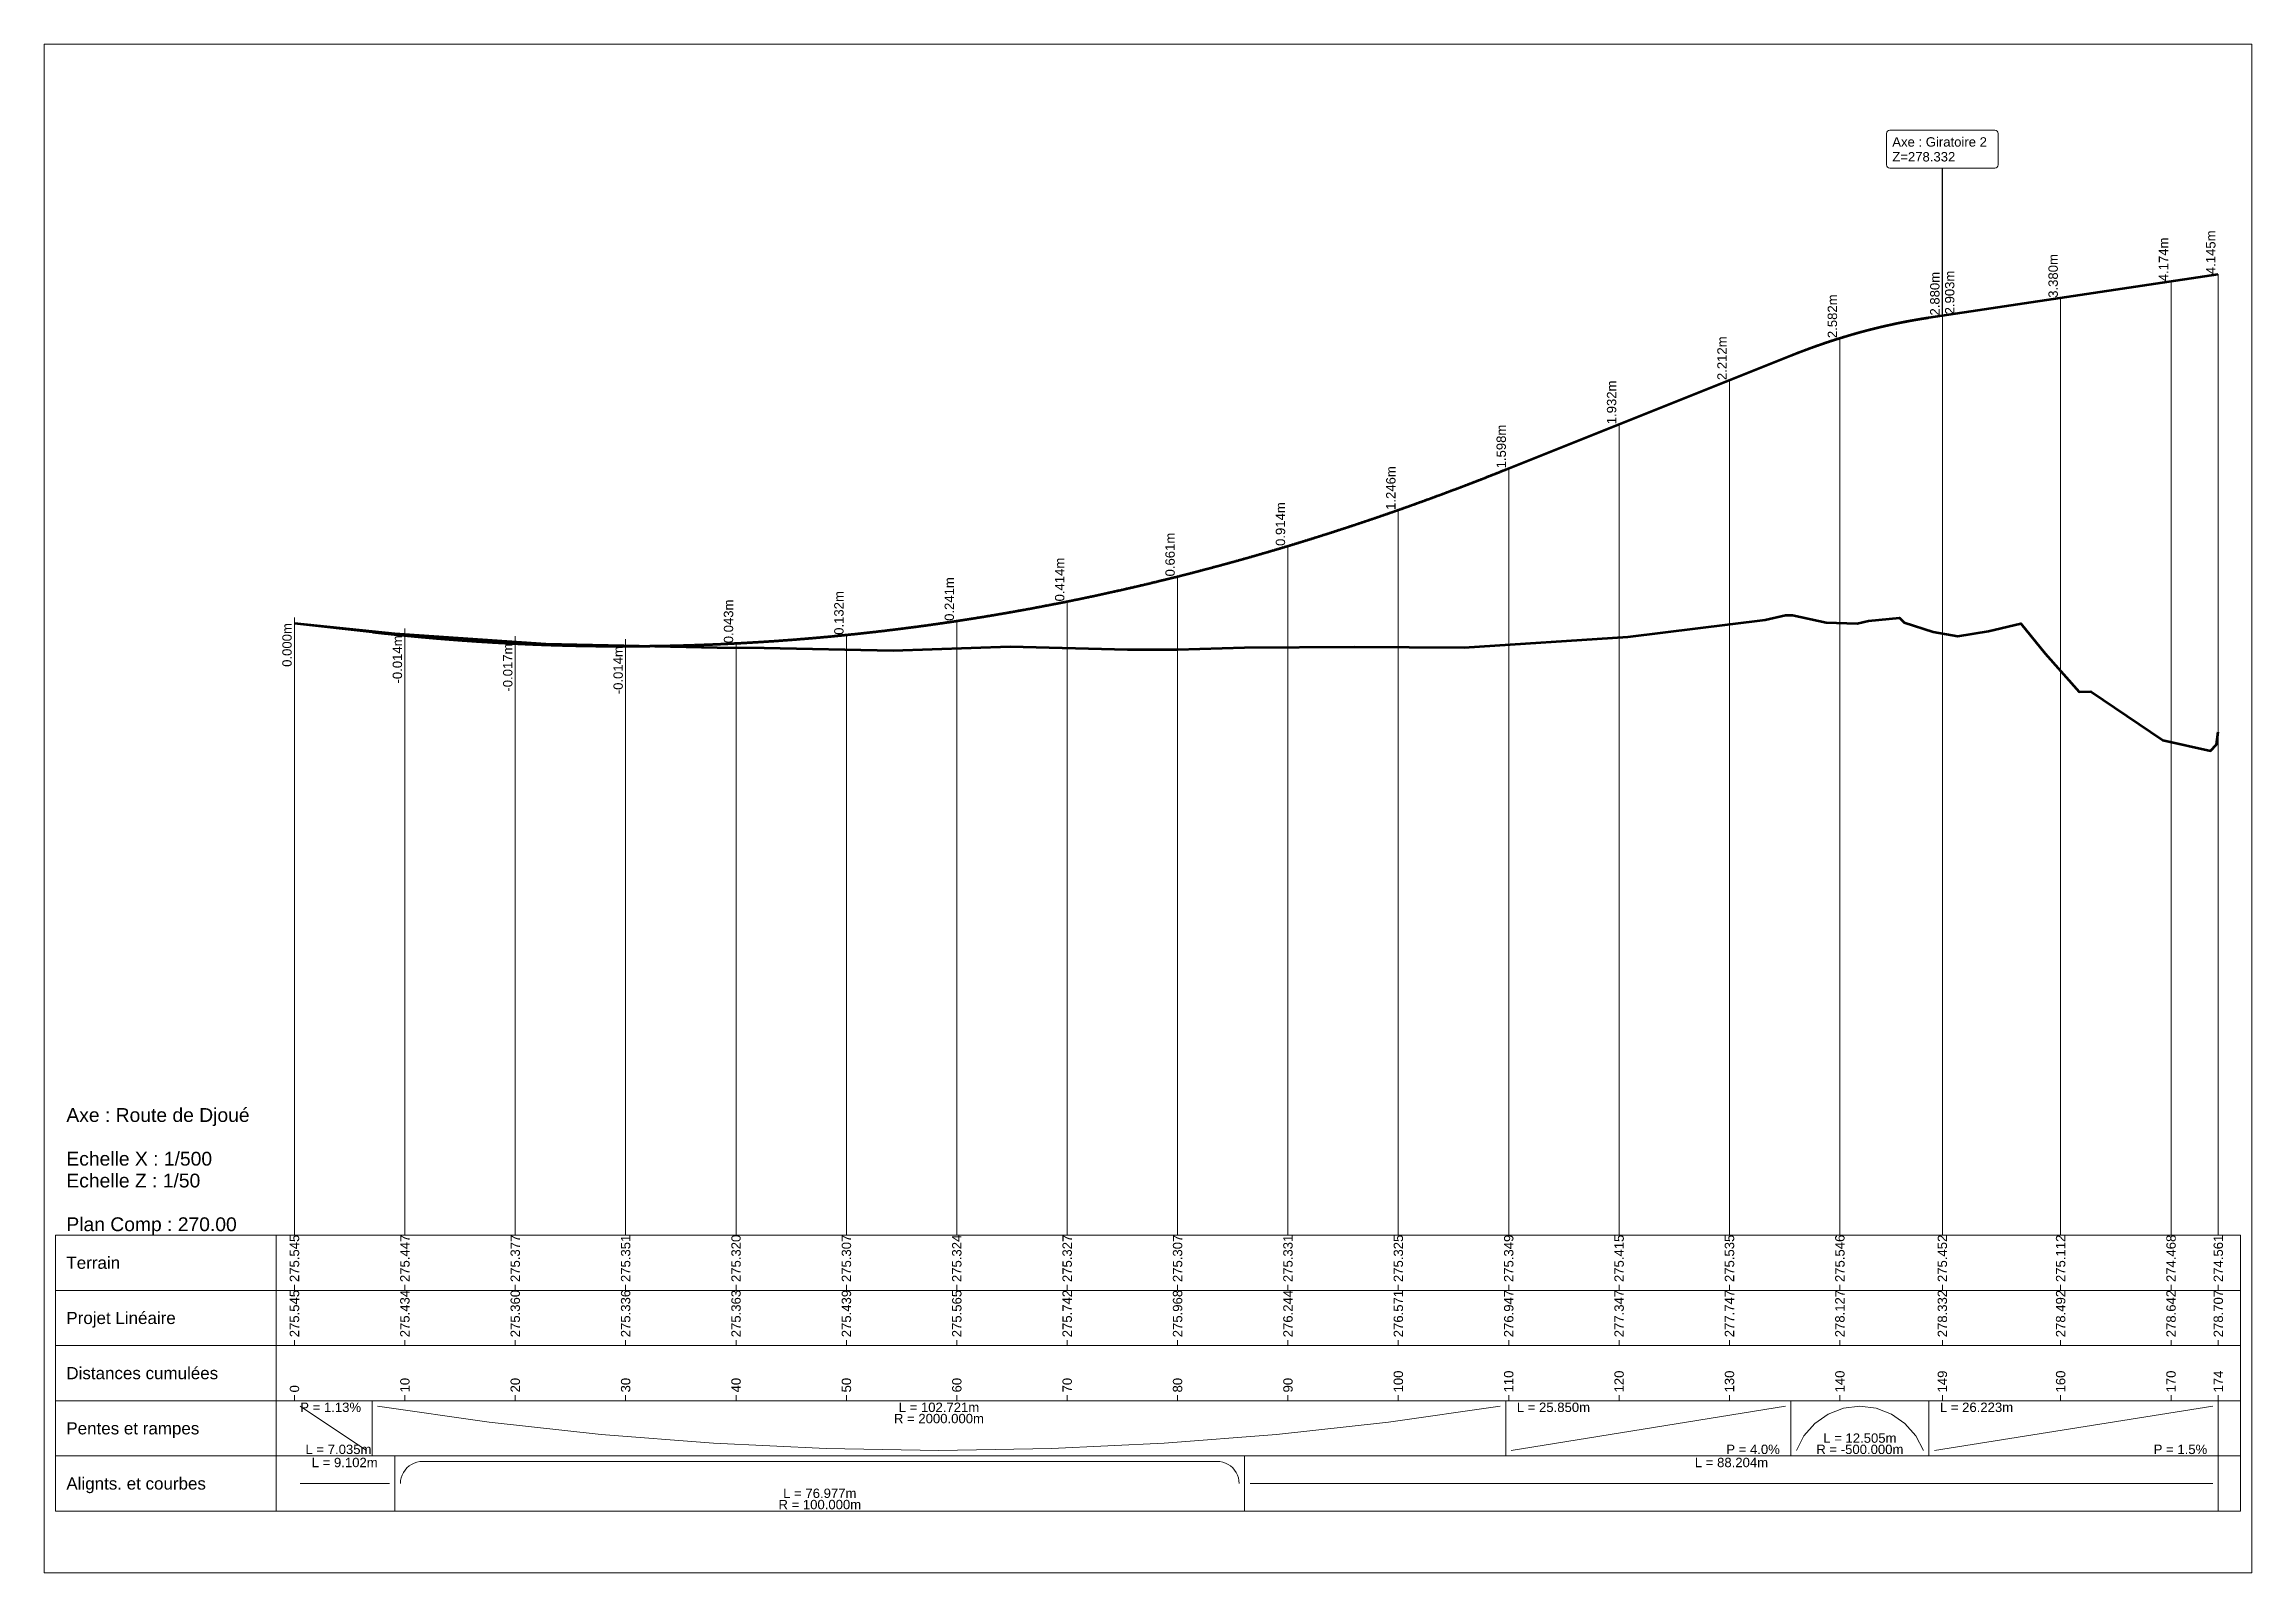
# Model space of a CAD drawing. Extents: x -1791 to 2983, y -138 to 554.
# Drawn here: x 2783 to 2983, y 12.5 to 151 of the extents above; entities that cross this region are included whole.
import ezdxf
from ezdxf.enums import TextEntityAlignment as Align

# ---------------------------------------------------------------- set-up
doc = ezdxf.new("R2010")
doc.units = 0
doc.layers.get('0').update_dxf_attribs({"lineweight": 0})
for name, color, linetype, lineweight in [('Route - Axe Route de la corniche 1 - PL - Habillage - Intersection d’axes', 7, 'Continuous', 0), ('Route - Route de Djoué - PL - Cartouche', 7, 'Continuous', 0), ('Route - Route de Djoué - PL - Cotation', 7, 'Continuous', 0), ('Route - Route de Djoué - PL - Habillage - Intersection d’axes', 7, 'Continuous', 0), ('Route - Route de Djoué - PL - Projet Linéaire', 7, 'Continuous', 0), ('Route - Route de Djoué - PL - Terrain', 3, 'Continuous', 0)]:
    doc.layers.add(name, color=color, linetype=linetype, lineweight=lineweight)
doc.styles.add('CoteHor', font='arial.ttf', dxfattribs={"height": 0.0022})
doc.styles.add('CoteHorA', font='arial.ttf', dxfattribs={"height": 0.0022})
doc.styles.add('CoteHorB', font='arial.ttf', dxfattribs={"height": 0.0022})
doc.styles.add('CoteHorC', font='arial.ttf', dxfattribs={"height": 0.0022})
doc.styles.add('CoteHorD', font='arial.ttf', dxfattribs={"height": 0.0022})
doc.styles.add('CoteTitre', font='arial.ttf', dxfattribs={"height": 0.0017})
doc.styles.add('CoteTitreA', font='arial.ttf', dxfattribs={"height": 0.0017})
doc.styles.add('CoteVert', font='arial.ttf', dxfattribs={"height": 0.0017})
doc.styles.add('CoteVertA', font='arial.ttf', dxfattribs={"height": 0.0017})
doc.styles.add('CoteVertB', font='arial.ttf', dxfattribs={"height": 0.0017})
doc.styles.add('Etiquette', font='arial.ttf', dxfattribs={"height": 0.5})
doc.styles.add('ProfilCartouche', font='arial.ttf', dxfattribs={"height": 0.0025})
doc.styles.get("Standard").update_dxf_attribs({"font": 'arial.ttf'})
doc.dimstyles.get("Standard").update_dxf_attribs({"dimtxt": 0.18, "dimasz": 0.18, "dimexe": 0.18, "dimexo": 0.0625, "dimgap": 0.09, "dimtad": 0, "dimtih": 1, "dimtoh": 1, "dimdec": 4, "dimzin": 0, "dimdsep": 46, "dimtxsty": 'Standard', "dimcen": 0.09, "dimadec": 0, "dimazin": 0, "dimtfac": 1, "dimtdec": 4, "dimtofl": 0, "dimtmove": 0, "dimatfit": 3, "dimfxl": 1, "dimtolj": 1, "dimtzin": 0, "dimarcsym": 0})

msp = doc.modelspace()

# ---------------------------------------------------------------- texts
at = {"layer": 'Route - Axe Route de la corniche 1 - PL - Habillage - Intersection d’axes', "style": 'Etiquette'}
for s, p in [('Axe : Giratoire 2', (2950.38481, 142.54382)), ('Z=278.332', (2950.38481, 141.19798))]:
    msp.add_text(s, height=0.85, dxfattribs=at).set_placement(p, align=Align.TOP_LEFT)
at = {"layer": 'Route - Route de Djoué - PL - Cartouche', "style": 'ProfilCartouche'}
for s, p in [('Axe : Route de Djoué', (2784.97388, 53.95734)), ('Echelle X : 1/500', (2784.97388, 49.999)), ('Echelle Z : 1/50', (2784.97388, 48.01984)), ('Plan Comp : 270.00', (2784.97388, 44.06151))]:
    msp.add_text(s, height=1.25, dxfattribs=at).set_placement(p, align=Align.MIDDLE_LEFT)
at = {"layer": 'Route - Route de Djoué - PL - Cotation', "color": 7, "style": 'CoteVertB'}
for s, p in [('4.145m', (2979.92151, 130.13772)), ('4.174m', (2975.6386, 129.49528)), ('2.880m', (2954.92151, 126.38772)), ('2.903m', (2956.26735, 126.49528)), ('3.380m', (2965.6386, 127.99528)), ('2.582m', (2945.6386, 124.34511)), ('2.212m', (2935.6386, 120.54196)), ('1.932m', (2925.6386, 116.54196)), ('1.598m', (2915.6386, 112.54196)), ('1.246m', (2905.6386, 108.77882)), ('0.914m', (2895.6386, 105.5155)), ('0.661m', (2885.6386, 102.75218)), ('0.414m', (2875.6386, 100.48886)), ('0.241m', (2865.6386, 98.72554)), ('0.043m', (2845.6386, 96.69891)), ('0.132m', (2855.6386, 97.46222))]:
    msp.add_text(s, height=0.85, rotation=90, dxfattribs=at).set_placement(p, align=Align.BOTTOM_LEFT)
for s, p in [('0.000m', (2805.6386, 98.52192)), ('-0.014m', (2815.6386, 97.40895)), ('-0.017m', (2825.6386, 96.67227)), ('-0.014m', (2835.6386, 96.43559))]:
    msp.add_text(s, height=0.85, rotation=90, dxfattribs=at).set_placement(p, align=Align.BOTTOM_RIGHT)
at = {"layer": 'Route - Route de Djoué - PL - Cotation', "color": 114, "style": 'CoteVert'}
for s, p in [('275.545', (2805.6386, 38.82192)), ('275.447', (2815.6386, 38.82192)), ('275.377', (2825.6386, 38.82192)), ('275.351', (2835.6386, 38.82192)), ('275.320', (2845.6386, 38.82192)), ('275.307', (2855.6386, 38.82192)), ('275.324', (2865.6386, 38.82192)), ('275.327', (2875.6386, 38.82192)), ('275.307', (2885.6386, 38.82192)), ('275.331', (2895.6386, 38.82192)), ('275.325', (2905.6386, 38.82192)), ('275.349', (2915.6386, 38.82192)), ('275.415', (2925.6386, 38.82192)), ('275.535', (2935.6386, 38.82192)), ('275.546', (2945.6386, 38.82192)), ('275.452', (2954.92151, 38.82192)), ('275.112', (2965.6386, 38.82192)), ('274.468', (2975.6386, 38.82192)), ('274.561', (2979.92151, 38.82192))]:
    msp.add_text(s, height=0.85, rotation=90, dxfattribs=at).set_placement(p, align=Align.MIDDLE_LEFT)
at = {"layer": 'Route - Route de Djoué - PL - Cotation', "color": 114, "style": 'CoteHor'}
msp.add_text('Terrain', height=1.1, dxfattribs=at).set_placement((2784.97388, 40.57192), align=Align.MIDDLE_LEFT)
at = {"layer": 'Route - Route de Djoué - PL - Cotation', "style": 'CoteVertA'}
for s, p in [('275.545', (2805.6386, 33.82192)), ('275.434', (2815.6386, 33.82192)), ('275.360', (2825.6386, 33.82192)), ('275.336', (2835.6386, 33.82192)), ('275.363', (2845.6386, 33.82192)), ('275.439', (2855.6386, 33.82192)), ('275.565', (2865.6386, 33.82192)), ('275.742', (2875.6386, 33.82192)), ('275.968', (2885.6386, 33.82192)), ('276.244', (2895.6386, 33.82192)), ('276.571', (2905.6386, 33.82192)), ('276.947', (2915.6386, 33.82192)), ('277.347', (2925.6386, 33.82192)), ('277.747', (2935.6386, 33.82192)), ('278.127', (2945.6386, 33.82192)), ('278.332', (2954.92151, 33.82192)), ('278.492', (2965.6386, 33.82192)), ('278.642', (2975.6386, 33.82192)), ('278.707', (2979.92151, 33.82192))]:
    msp.add_text(s, height=0.85, rotation=90, dxfattribs=at).set_placement(p, align=Align.MIDDLE_LEFT)
at = {"layer": 'Route - Route de Djoué - PL - Cotation', "style": 'CoteHorA'}
msp.add_text('Projet Linéaire', height=1.1, dxfattribs=at).set_placement((2784.97388, 35.57192), align=Align.MIDDLE_LEFT)
at = {"layer": 'Route - Route de Djoué - PL - Cotation', "color": 7}
for s, style, p in [('Distances cumulées', 'CoteHorB', (2784.97388, 30.57192)), ('Pentes et rampes', 'CoteHorC', (2784.97388, 25.57192)), ('Alignts. et courbes', 'CoteHorD', (2784.97388, 20.57192))]:
    msp.add_text(s, height=1.1, dxfattribs=dict(at, style=style)).set_placement(p, align=Align.MIDDLE_LEFT)
at = {"layer": 'Route - Route de Djoué - PL - Cotation', "color": 7, "style": 'CoteVertA'}
for s, p in [('10', (2815.6386, 28.82192)), ('20', (2825.6386, 28.82192)), ('30', (2835.6386, 28.82192)), ('40', (2845.6386, 28.82192)), ('50', (2855.6386, 28.82192)), ('60', (2865.6386, 28.82192)), ('70', (2875.6386, 28.82192)), ('80', (2885.6386, 28.82192)), ('90', (2895.6386, 28.82192)), ('100', (2905.6386, 28.82192)), ('110', (2915.6386, 28.82192)), ('120', (2925.6386, 28.82192)), ('130', (2935.6386, 28.82192)), ('140', (2945.6386, 28.82192)), ('149', (2954.92151, 28.82192)), ('160', (2965.6386, 28.82192)), ('170', (2975.6386, 28.82192)), ('174', (2979.92151, 28.82192)), ('0', (2805.6386, 28.82192))]:
    msp.add_text(s, height=0.85, rotation=90, dxfattribs=at).set_placement(p, align=Align.MIDDLE_LEFT)
at = {"layer": 'Route - Route de Djoué - PL - Cotation', "color": 7, "style": 'CoteTitre'}
msp.add_text('P = 1.13%', height=0.85, dxfattribs=at).set_placement((2811.67315, 27.90192), align=Align.TOP_RIGHT)
at = {"layer": 'Route - Route de Djoué - PL - Cotation', "color": 7}
for s, style, p in [('R = 2000.000m', 'CoteTitre', (2864.02269, 26.88192)), ('L = 102.721m', 'CoteTitre', (2864.02269, 27.90192)), ('L = 9.102m', 'CoteTitreA', (2810.18972, 22.90192)), ('L = 88.204m', 'CoteTitreA', (2935.81964, 22.90192))]:
    msp.add_text(s, height=0.85, dxfattribs=dict(at, style=style)).set_placement(p, align=Align.TOP_CENTER)
at = {"layer": 'Route - Route de Djoué - PL - Cotation', "color": 7, "style": 'CoteTitre'}
for s, p in [('L = 25.850m', (2916.37224, 27.90192)), ('L = 26.223m', (2954.70189, 27.90192))]:
    msp.add_text(s, height=0.85, dxfattribs=at).set_placement(p, align=Align.TOP_LEFT)
msp.add_text('L = 7.035m', height=0.85, dxfattribs=at).set_placement((2806.6386, 23.24192))
for s, p in [('P = 4.0%', (2940.20189, 23.24192)), ('P = 1.5%', (2978.92151, 23.24192))]:
    msp.add_text(s, height=0.85, dxfattribs=at).set_placement(p, align=Align.RIGHT)
at = {"layer": 'Route - Route de Djoué - PL - Cotation', "color": 7}
for s, style, p in [('R = -500.000m', 'CoteTitre', (2947.45189, 23.24192)), ('L = 12.505m', 'CoteTitre', (2947.45189, 24.26192)), ('L = 76.977m', 'CoteTitreA', (2853.2293, 19.26192)), ('R = 100.000m', 'CoteTitreA', (2853.2293, 18.24192))]:
    msp.add_text(s, height=0.85, dxfattribs=dict(at, style=style)).set_placement(p, align=Align.CENTER)

# ---------------------------------------------------------------- linework, layer by layer
msp.add_lwpolyline([(2982.9607, 150.9779), (2782.9607, 150.9779), (2782.9607, 12.4779), (2982.9607, 12.4779)], close=True)
at = {"layer": 'Route - Axe Route de la corniche 1 - PL - Habillage - Intersection d’axes'}
for p, q in [((2949.86065, 142.8942), (2949.86065, 140.04319)), ((2959.69217, 143.18441), (2950.15085, 143.18441)), ((2959.98238, 140.04319), (2959.98238, 142.8942)), ((2950.15085, 139.75298), (2959.69217, 139.75298))]:
    msp.add_line(p, q, dxfattribs=at)
for centre, start, end in [((2950.15085, 142.8942), 90, 180), ((2959.69217, 142.8942), 0, 90), ((2950.15085, 140.04319), 180, 270), ((2959.69217, 140.04319), 270, 0)]:
    msp.add_arc(centre, 0.29021, start, end, dxfattribs=at)
at = {"layer": 'Route - Route de Djoué - PL - Cotation', "color": 7, "linetype": 'Continuous'}
for p, q in [((2979.92151, 43.07192), (2979.92151, 130.13772)), ((2975.6386, 43.07192), (2975.6386, 129.49528)), ((2954.92151, 43.07192), (2954.92151, 126.38772)), ((2965.6386, 43.07192), (2965.6386, 127.99528)), ((2945.6386, 43.07192), (2945.6386, 124.34511)), ((2935.6386, 43.07192), (2935.6386, 120.54196)), ((2925.6386, 43.07192), (2925.6386, 116.54196)), ((2915.6386, 43.07192), (2915.6386, 112.54196)), ((2905.6386, 43.07192), (2905.6386, 108.77882)), ((2895.6386, 43.07192), (2895.6386, 105.5155)), ((2885.6386, 43.07192), (2885.6386, 102.75218)), ((2875.6386, 43.07192), (2875.6386, 100.48886)), ((2805.6386, 43.07192), (2805.6386, 99.02192)), ((2815.6386, 43.07192), (2815.6386, 98.04692)), ((2865.6386, 43.07192), (2865.6386, 98.72554)), ((2825.6386, 43.07192), (2825.6386, 97.343)), ((2835.6386, 43.07192), (2835.6386, 97.07702)), ((2845.6386, 43.07192), (2845.6386, 96.77359)), ((2855.6386, 43.07192), (2855.6386, 97.46222)), ((2783.97388, 18.07192), (2783.97388, 43.07192)), ((2981.94752, 43.07192), (2783.97388, 43.07192)), ((2803.97388, 43.07192), (2803.97388, 18.07192)), ((2981.94752, 18.07192), (2981.94752, 43.07192)), ((2981.94752, 38.07192), (2783.97388, 38.07192)), ((2981.94752, 33.07192), (2783.97388, 33.07192)), ((2981.94752, 28.07192), (2783.97388, 28.07192)), ((2805.6386, 28.57192), (2805.6386, 28.07192)), ((2812.67315, 28.07192), (2812.67315, 23.07192)), ((2815.6386, 28.57192), (2815.6386, 28.07192)), ((2825.6386, 28.57192), (2825.6386, 28.07192)), ((2835.6386, 28.57192), (2835.6386, 28.07192)), ((2845.6386, 28.57192), (2845.6386, 28.07192)), ((2855.6386, 28.57192), (2855.6386, 28.07192)), ((2865.6386, 28.57192), (2865.6386, 28.07192)), ((2875.6386, 28.57192), (2875.6386, 28.07192)), ((2885.6386, 28.57192), (2885.6386, 28.07192)), ((2895.6386, 28.57192), (2895.6386, 28.07192)), ((2905.6386, 28.57192), (2905.6386, 28.07192)), ((2915.37224, 28.07192), (2915.37224, 23.07192)), ((2915.6386, 28.57192), (2915.6386, 28.07192)), ((2925.6386, 28.57192), (2925.6386, 28.07192)), ((2935.6386, 28.57192), (2935.6386, 28.07192)), ((2941.20189, 28.07192), (2941.20189, 23.07192)), ((2945.6386, 28.57192), (2945.6386, 28.07192)), ((2953.70189, 28.07192), (2953.70189, 23.07192)), ((2954.92151, 28.57192), (2954.92151, 28.07192)), ((2965.6386, 28.57192), (2965.6386, 28.07192)), ((2975.6386, 28.57192), (2975.6386, 28.07192)), ((2979.92151, 28.57192), (2979.92151, 18.07192)), ((2812.17315, 23.57192), (2806.1386, 27.57192)), ((2813.17315, 27.57192), (2823.28276, 26.13382)), ((2823.28276, 26.13382), (2833.43255, 25.01382)), ((2894.61284, 25.01382), (2904.76262, 26.13382)), ((2904.76262, 26.13382), (2914.87224, 27.57192)), ((2915.87224, 23.57192), (2940.70189, 27.57192)), ((2942.38443, 24.89341), (2943.36502, 26.01173)), ((2943.36502, 26.01173), (2944.58599, 26.8611)), ((2944.58599, 26.8611), (2945.97552, 27.39157)), ((2945.97552, 27.39157), (2947.45189, 27.57192)), ((2947.45189, 27.57192), (2948.92826, 27.39157)), ((2948.92826, 27.39157), (2950.31779, 26.8611)), ((2950.31779, 26.8611), (2951.53876, 26.01173)), ((2951.53876, 26.01173), (2952.51935, 24.89341)), ((2954.20189, 23.57192), (2979.42151, 27.57192)), ((2833.43255, 25.01382), (2843.61249, 24.21303)), ((2843.61249, 24.21303), (2853.81256, 23.73224)), ((2874.23283, 23.73224), (2884.43289, 24.21303)), ((2884.43289, 24.21303), (2894.61284, 25.01382)), ((2941.70189, 23.57192), (2942.38443, 24.89341)), ((2952.51935, 24.89341), (2953.20189, 23.57192)), ((2981.94752, 23.07192), (2783.97388, 23.07192)), ((2814.74084, 23.07192), (2814.74084, 18.07192)), ((2815.82663, 21.98614), (2816.02332, 22.15863)), ((2816.02332, 22.15863), (2816.24084, 22.30397)), ((2816.24084, 22.30397), (2816.47547, 22.41968)), ((2816.47547, 22.41968), (2816.7232, 22.50377)), ((2816.7232, 22.50377), (2816.97979, 22.55481)), ((2816.97979, 22.55481), (2817.24084, 22.57192)), ((2817.24084, 22.57192), (2889.21776, 22.57192)), ((2853.81256, 23.73224), (2864.02269, 23.57192)), ((2864.02269, 23.57192), (2874.23283, 23.73224)), ((2889.47881, 22.55481), (2889.21776, 22.57192)), ((2889.7354, 22.50377), (2889.47881, 22.55481)), ((2889.98313, 22.41968), (2889.7354, 22.50377)), ((2890.21776, 22.30397), (2889.98313, 22.41968)), ((2890.43528, 22.15863), (2890.21776, 22.30397)), ((2890.63197, 21.98614), (2890.43528, 22.15863)), ((2891.71776, 23.07192), (2891.71776, 18.07192)), ((2814.24084, 20.57192), (2806.1386, 20.57192)), ((2815.24084, 20.57192), (2815.25795, 20.83297)), ((2815.25795, 20.83297), (2815.30899, 21.08956)), ((2815.30899, 21.08956), (2815.39308, 21.33729)), ((2815.39308, 21.33729), (2815.50879, 21.57192)), ((2815.50879, 21.57192), (2815.65413, 21.78945)), ((2815.65413, 21.78945), (2815.82663, 21.98614)), ((2890.80447, 21.78945), (2890.63197, 21.98614)), ((2890.94981, 21.57192), (2890.80447, 21.78945)), ((2891.06552, 21.33729), (2890.94981, 21.57192)), ((2891.14961, 21.08956), (2891.06552, 21.33729)), ((2891.20065, 20.83297), (2891.14961, 21.08956)), ((2891.21776, 20.57192), (2891.20065, 20.83297)), ((2979.42151, 20.57192), (2892.21776, 20.57192)), ((2981.94752, 18.07192), (2783.97388, 18.07192))]:
    msp.add_line(p, q, dxfattribs=at)
at = {"layer": 'Route - Route de Djoué - PL - Cotation', "color": 114, "linetype": 'Continuous'}
for p, q in [((2805.6386, 38.57192), (2805.6386, 38.07192)), ((2815.6386, 38.57192), (2815.6386, 38.07192)), ((2825.6386, 38.57192), (2825.6386, 38.07192)), ((2835.6386, 38.57192), (2835.6386, 38.07192)), ((2845.6386, 38.57192), (2845.6386, 38.07192)), ((2855.6386, 38.57192), (2855.6386, 38.07192)), ((2865.6386, 38.57192), (2865.6386, 38.07192)), ((2875.6386, 38.57192), (2875.6386, 38.07192)), ((2885.6386, 38.57192), (2885.6386, 38.07192)), ((2895.6386, 38.57192), (2895.6386, 38.07192)), ((2905.6386, 38.57192), (2905.6386, 38.07192)), ((2915.6386, 38.57192), (2915.6386, 38.07192)), ((2925.6386, 38.57192), (2925.6386, 38.07192)), ((2935.6386, 38.57192), (2935.6386, 38.07192)), ((2945.6386, 38.57192), (2945.6386, 38.07192)), ((2954.92151, 38.57192), (2954.92151, 38.07192)), ((2965.6386, 38.57192), (2965.6386, 38.07192)), ((2975.6386, 38.57192), (2975.6386, 38.07192)), ((2979.92151, 38.57192), (2979.92151, 38.07192))]:
    msp.add_line(p, q, dxfattribs=at)
at = {"layer": 'Route - Route de Djoué - PL - Cotation', "linetype": 'Continuous'}
for p, q in [((2805.6386, 33.57192), (2805.6386, 33.07192)), ((2815.6386, 33.57192), (2815.6386, 33.07192)), ((2825.6386, 33.57192), (2825.6386, 33.07192)), ((2835.6386, 33.57192), (2835.6386, 33.07192)), ((2845.6386, 33.57192), (2845.6386, 33.07192)), ((2855.6386, 33.57192), (2855.6386, 33.07192)), ((2865.6386, 33.57192), (2865.6386, 33.07192)), ((2875.6386, 33.57192), (2875.6386, 33.07192)), ((2885.6386, 33.57192), (2885.6386, 33.07192)), ((2895.6386, 33.57192), (2895.6386, 33.07192)), ((2905.6386, 33.57192), (2905.6386, 33.07192)), ((2915.6386, 33.57192), (2915.6386, 33.07192)), ((2925.6386, 33.57192), (2925.6386, 33.07192)), ((2935.6386, 33.57192), (2935.6386, 33.07192)), ((2945.6386, 33.57192), (2945.6386, 33.07192)), ((2954.92151, 33.57192), (2954.92151, 33.07192)), ((2965.6386, 33.57192), (2965.6386, 33.07192)), ((2975.6386, 33.57192), (2975.6386, 33.07192)), ((2979.92151, 33.57192), (2979.92151, 33.07192))]:
    msp.add_line(p, q, dxfattribs=at)
at = {"layer": 'Route - Route de Djoué - PL - Projet Linéaire', "color": 1, "linetype": 'Continuous', "lineweight": 53, "flags": 128}
msp.add_lwpolyline([(2805.6386, 98.52192), (2812.67315, 97.72353), (2812.71243, 97.71908), (2812.75172, 97.71463), (2812.79101, 97.71019), (2812.8303, 97.70576), (2812.86959, 97.70133), (2812.90888, 97.69692), (2812.94816, 97.69251), (2812.98745, 97.68811), (2813.02674, 97.68371), (2813.06603, 97.67933), (2813.10532, 97.67495), (2813.14461, 97.67058), (2813.18389, 97.66622), (2813.22318, 97.66186), (2813.26247, 97.65752), (2813.30176, 97.65318), (2813.34105, 97.64884), (2813.38033, 97.64452), (2813.41962, 97.6402), (2813.45891, 97.6359), (2813.4982, 97.6316), (2813.53749, 97.6273), (2813.57678, 97.62302), (2813.61606, 97.61874), (2813.65535, 97.61447), (2813.69464, 97.61021), (2813.73393, 97.60595), (2813.77322, 97.60171), (2813.8125, 97.59747), (2813.85179, 97.59324), (2813.89108, 97.58901), (2813.93037, 97.5848), (2813.96965, 97.58059), (2814.00894, 97.57639), (2814.04823, 97.57219), (2814.08752, 97.56801), (2814.12681, 97.56383), (2814.16609, 97.55966), (2814.20538, 97.5555), (2814.24467, 97.55135), (2814.28396, 97.5472), (2814.32325, 97.54306), (2814.36253, 97.53893), (2814.40182, 97.53481), (2814.44111, 97.53069), (2814.4804, 97.52658), (2814.51968, 97.52248), (2814.55897, 97.51839), (2814.59826, 97.51431), (2814.63755, 97.51023), (2814.67683, 97.50616), (2814.71612, 97.5021), (2814.75541, 97.49804), (2814.7947, 97.494), (2814.83398, 97.48996), (2814.87327, 97.48593), (2814.91256, 97.48191), (2814.95185, 97.47789), (2814.99113, 97.47388), (2815.03042, 97.46988), (2815.06971, 97.46589), (2815.109, 97.46191), (2815.14828, 97.45793), (2815.18757, 97.45396), (2815.22686, 97.45), (2815.26615, 97.44605), (2815.30543, 97.4421), (2815.34472, 97.43816), (2815.38401, 97.43423), (2815.4233, 97.43031), (2815.46258, 97.4264), (2815.50187, 97.42249), (2815.54116, 97.41859), (2815.58044, 97.4147), (2815.61973, 97.41082), (2815.65902, 97.40694), (2815.69831, 97.40307), (2815.73759, 97.39921), (2815.77688, 97.39536), (2815.81617, 97.39151), (2815.85546, 97.38767), (2815.89474, 97.38384), (2815.93403, 97.38002), (2815.97332, 97.37621), (2816.0126, 97.3724), (2816.05189, 97.3686), (2816.09118, 97.36481), (2816.13046, 97.36103), (2816.16975, 97.35725), (2816.20904, 97.35348), (2816.24833, 97.34972), (2816.28761, 97.34597), (2816.3269, 97.34222), (2816.36619, 97.33849), (2816.40547, 97.33476), (2816.44476, 97.33103), (2816.48405, 97.32732), (2816.52333, 97.32362), (2816.56262, 97.31992), (2816.60191, 97.31623), (2816.64119, 97.31254), (2816.68048, 97.30887), (2816.71977, 97.3052), (2816.75906, 97.30154), (2816.79834, 97.29789), (2816.83763, 97.29424), (2816.87692, 97.2906), (2816.9162, 97.28697), (2816.95549, 97.28335), (2816.99478, 97.27974), (2817.03406, 97.27613), (2817.07335, 97.27253), (2817.11264, 97.26894), (2817.15192, 97.26536), (2817.19121, 97.26179), (2817.2305, 97.25822), (2817.26978, 97.25466), (2817.30907, 97.25111), (2817.34836, 97.24756), (2817.38764, 97.24403), (2817.42693, 97.2405), (2817.46622, 97.23698), (2817.5055, 97.23346), (2817.54479, 97.22996), (2817.58407, 97.22646), (2817.62336, 97.22297), (2817.66265, 97.21949), (2817.70193, 97.21601), (2817.74122, 97.21254), (2817.78051, 97.20908), (2817.81979, 97.20563), (2817.85908, 97.20219), (2817.89837, 97.19875), (2817.93765, 97.19532), (2817.97694, 97.1919), (2818.01623, 97.18849), (2818.05551, 97.18508), (2818.0948, 97.18169), (2818.13408, 97.1783), (2818.17337, 97.17491), (2818.21266, 97.17154), (2818.25194, 97.16817), (2818.29123, 97.16481), (2818.33052, 97.16146), (2818.3698, 97.15812), (2818.40909, 97.15478), (2818.44837, 97.15145), (2818.48766, 97.14813), (2818.52695, 97.14482), (2818.56623, 97.14152), (2818.60552, 97.13822), (2818.64481, 97.13493), (2818.68409, 97.13165), (2818.72338, 97.12837), (2818.76266, 97.12511), (2818.80195, 97.12185), (2818.84124, 97.1186), (2818.88052, 97.11535), (2818.91981, 97.11212), (2818.95909, 97.10889), (2818.99838, 97.10567), (2819.03767, 97.10246), (2819.07695, 97.09925), (2819.11624, 97.09606), (2819.15552, 97.09287), (2819.19481, 97.08968), (2819.2341, 97.08651), (2819.27338, 97.08334), (2819.31267, 97.08019), (2819.35195, 97.07703), (2819.39124, 97.07389), (2819.43053, 97.07076), (2819.46981, 97.06763), (2819.5091, 97.06451), (2819.54838, 97.0614), (2819.58767, 97.05829), (2819.62695, 97.0552), (2819.66624, 97.05211), (2819.70553, 97.04903), (2819.74481, 97.04595), (2819.7841, 97.04289), (2819.82338, 97.03983), (2819.86267, 97.03678), (2819.90196, 97.03374), (2819.94124, 97.0307), (2819.98053, 97.02767), (2820.01981, 97.02465), (2820.0591, 97.02164), (2820.09838, 97.01864), (2820.13767, 97.01564), (2820.17696, 97.01265), (2820.21624, 97.00967), (2820.25553, 97.0067), (2820.29481, 97.00373), (2820.3341, 97.00078), (2820.37338, 96.99783), (2820.41267, 96.99488), (2820.45195, 96.99195), (2820.49124, 96.98902), (2820.53053, 96.9861), (2820.56981, 96.98319), (2820.6091, 96.98029), (2820.64838, 96.97739), (2820.68767, 96.9745), (2820.72695, 96.97162), (2820.76624, 96.96875), (2820.80552, 96.96588), (2820.84481, 96.96303), (2820.8841, 96.96018), (2820.92338, 96.95734), (2820.96267, 96.9545), (2821.00195, 96.95167), (2821.04124, 96.94886), (2821.08052, 96.94604), (2821.11981, 96.94324), (2821.15909, 96.94044), (2821.19838, 96.93766), (2821.23766, 96.93488), (2821.27695, 96.9321), (2821.31623, 96.92934), (2821.35552, 96.92658), (2821.39481, 96.92383), (2821.43409, 96.92109), (2821.47338, 96.91836), (2821.51266, 96.91563), (2821.55195, 96.91291), (2821.59123, 96.9102), (2821.63052, 96.9075), (2821.6698, 96.9048), (2821.70909, 96.90211), (2821.74837, 96.89944), (2821.78766, 96.89676), (2821.82694, 96.8941), (2821.86623, 96.89144), (2821.90551, 96.88879), (2821.9448, 96.88615), (2821.98408, 96.88352), (2822.02337, 96.88089), (2822.06265, 96.87827), (2822.10194, 96.87566), (2822.14122, 96.87306), (2822.18051, 96.87047), (2822.21979, 96.86788), (2822.25908, 96.8653), (2822.29836, 96.86273), (2822.33765, 96.86016), (2822.37693, 96.85761), (2822.41622, 96.85506), (2822.4555, 96.85252), (2822.49479, 96.84998), (2822.53407, 96.84746), (2822.57336, 96.84494), (2822.61264, 96.84243), (2822.65193, 96.83993), (2822.69121, 96.83743), (2822.7305, 96.83495), (2822.76978, 96.83247), (2822.80907, 96.82999), (2822.84835, 96.82753), (2822.88764, 96.82507), (2822.92692, 96.82263), (2822.96621, 96.82018), (2823.00549, 96.81775), (2823.04478, 96.81533), (2823.08406, 96.81291), (2823.12335, 96.8105), (2823.16263, 96.8081), (2823.20192, 96.8057), (2823.2412, 96.80332), (2823.28049, 96.80094), (2823.31977, 96.79857), (2823.35906, 96.7962), (2823.39834, 96.79385), (2823.43763, 96.7915), (2823.47691, 96.78916), (2823.5162, 96.78683), (2823.55548, 96.7845), (2823.59477, 96.78218), (2823.63405, 96.77987), (2823.67334, 96.77757), (2823.71262, 96.77528), (2823.75191, 96.77299), (2823.79119, 96.77071), (2823.83048, 96.76844), (2823.86976, 96.76618), (2823.90904, 96.76392), (2823.94833, 96.76168), (2823.98761, 96.75944), (2824.0269, 96.7572), (2824.06618, 96.75498), (2824.10547, 96.75276), (2824.14475, 96.75055), (2824.18404, 96.74835), (2824.22332, 96.74616), (2824.26261, 96.74397), (2824.30189, 96.74179), (2824.34118, 96.73962), (2824.38046, 96.73746), (2824.41974, 96.7353), (2824.45903, 96.73316), (2824.49831, 96.73102), (2824.5376, 96.72889), (2824.57688, 96.72676), (2824.61617, 96.72464), (2824.65545, 96.72254), (2824.69474, 96.72043), (2824.73402, 96.71834), (2824.77331, 96.71626), (2824.81259, 96.71418), (2824.85187, 96.71211), (2824.89116, 96.71004), (2824.93044, 96.70799), (2824.96973, 96.70594), (2825.00901, 96.7039), (2825.0483, 96.70187), (2825.08758, 96.69985), (2825.12687, 96.69783), (2825.16615, 96.69582), (2825.20543, 96.69382), (2825.24472, 96.69183), (2825.284, 96.68984), (2825.32329, 96.68787), (2825.36257, 96.68589), (2825.40186, 96.68393), (2825.44114, 96.68198), (2825.48042, 96.68003), (2825.51971, 96.67809), (2825.55899, 96.67616), (2825.59828, 96.67424), (2825.63756, 96.67232), (2825.67685, 96.67041), (2825.71613, 96.66851), (2825.75542, 96.66662), (2825.7947, 96.66473), (2825.83398, 96.66286), (2825.87327, 96.66099), (2825.91255, 96.65913), (2825.95184, 96.65727), (2825.99112, 96.65543), (2826.03041, 96.65359), (2826.06969, 96.65176), (2826.10897, 96.64993), (2826.14826, 96.64812), (2826.18754, 96.64631), (2826.22683, 96.64451), (2826.26611, 96.64271), (2826.30539, 96.64093), (2826.34468, 96.63915), (2826.38396, 96.63738), (2826.42325, 96.63562), (2826.46253, 96.63387), (2826.50182, 96.63212), (2826.5411, 96.63038), (2826.58038, 96.62865), (2826.61967, 96.62693), (2826.65895, 96.62521), (2826.69824, 96.62351), (2826.73752, 96.62181), (2826.7768, 96.62012), (2826.81609, 96.61843), (2826.85537, 96.61675), (2826.89466, 96.61508), (2826.93394, 96.61342), (2826.97323, 96.61177), (2827.01251, 96.61012), (2827.05179, 96.60849), (2827.09108, 96.60686), (2827.13036, 96.60523), (2827.16965, 96.60362), (2827.20893, 96.60201), (2827.24821, 96.60041), (2827.2875, 96.59882), (2827.32678, 96.59723), (2827.36607, 96.59566), (2827.40535, 96.59409), (2827.44463, 96.59253), (2827.48392, 96.59098), (2827.5232, 96.58943), (2827.56249, 96.58789), (2827.60177, 96.58636), (2827.64105, 96.58484), (2827.68034, 96.58332), (2827.71962, 96.58182), (2827.75891, 96.58032), (2827.79819, 96.57883), (2827.83747, 96.57734), (2827.87676, 96.57587), (2827.91604, 96.5744), (2827.95533, 96.57294), (2827.99461, 96.57149), (2828.03389, 96.57004), (2828.07318, 96.5686), (2828.11246, 96.56717), (2828.15174, 96.56575), (2828.19103, 96.56434), (2828.23031, 96.56293), (2828.2696, 96.56153), (2828.30888, 96.56014), (2828.34816, 96.55875), (2828.38745, 96.55738), (2828.42673, 96.55601), (2828.46602, 96.55465), (2828.5053, 96.5533), (2828.54458, 96.55195), (2828.58387, 96.55062), (2828.62315, 96.54929), (2828.66244, 96.54797), (2828.70172, 96.54665), (2828.741, 96.54534), (2828.78029, 96.54405), (2828.81957, 96.54276), (2828.85885, 96.54147), (2828.89814, 96.5402), (2828.93742, 96.53893), (2828.97671, 96.53767), (2829.01599, 96.53642), (2829.05527, 96.53517), (2829.09456, 96.53393), (2829.13384, 96.53271), (2829.17312, 96.53148), (2829.21241, 96.53027), (2829.25169, 96.52906), (2829.29098, 96.52787), (2829.33026, 96.52668), (2829.36954, 96.52549), (2829.40883, 96.52432), (2829.44811, 96.52315), (2829.48739, 96.52199), (2829.52668, 96.52084), (2829.56596, 96.51969), (2829.60525, 96.51856), (2829.64453, 96.51743), (2829.68381, 96.51631), (2829.7231, 96.51519), (2829.76238, 96.51409), (2829.80166, 96.51299), (2829.84095, 96.5119), (2829.88023, 96.51082), (2829.91952, 96.50974), (2829.9588, 96.50867), (2829.99808, 96.50762), (2830.03737, 96.50656), (2830.07665, 96.50552), (2830.11593, 96.50448), (2830.15522, 96.50345), (2830.1945, 96.50243), (2830.23378, 96.50142), (2830.27307, 96.50042), (2830.31235, 96.49942), (2830.35164, 96.49843), (2830.39092, 96.49745), (2830.4302, 96.49647), (2830.46949, 96.4955), (2830.50877, 96.49454), (2830.54805, 96.49359), (2830.58734, 96.49265), (2830.62662, 96.49171), (2830.6659, 96.49079), (2830.70519, 96.48986), (2830.74447, 96.48895), (2830.78376, 96.48805), (2830.82304, 96.48715), (2830.86232, 96.48626), (2830.90161, 96.48538), (2830.94089, 96.4845), (2830.98017, 96.48364), (2831.01946, 96.48278), (2831.05874, 96.48193), (2831.09802, 96.48108), (2831.13731, 96.48025), (2831.17659, 96.47942), (2831.21587, 96.4786), (2831.25516, 96.47779), (2831.29444, 96.47698), (2831.33373, 96.47618), (2831.37301, 96.4754), (2831.41229, 96.47461), (2831.45158, 96.47384), (2831.49086, 96.47307), (2831.53014, 96.47232), (2831.56943, 96.47157), (2831.60871, 96.47082), (2831.64799, 96.47009), (2831.68728, 96.46936), (2831.72656, 96.46864), (2831.76584, 96.46793), (2831.80513, 96.46722), (2831.84441, 96.46653), (2831.88369, 96.46584), (2831.92298, 96.46515), (2831.96226, 96.46448), (2832.00155, 96.46382), (2832.04083, 96.46316), (2832.08011, 96.46251), (2832.1194, 96.46186), (2832.15868, 96.46123), (2832.19796, 96.4606), (2832.23725, 96.45998), (2832.27653, 96.45937), (2832.31581, 96.45877), (2832.3551, 96.45817), (2832.39438, 96.45758), (2832.43366, 96.457), (2832.47295, 96.45643), (2832.51223, 96.45586), (2832.55151, 96.4553), (2832.5908, 96.45475), (2832.63008, 96.45421), (2832.66936, 96.45368), (2832.70865, 96.45315), (2832.74793, 96.45263), (2832.78721, 96.45212), (2832.8265, 96.45161), (2832.86578, 96.45112), (2832.90507, 96.45063), (2832.94435, 96.45015), (2832.98363, 96.44967), (2833.02292, 96.44921), (2833.0622, 96.44875), (2833.10148, 96.4483), (2833.14077, 96.44786), (2833.18005, 96.44743), (2833.21933, 96.447), (2833.25862, 96.44658), (2833.2979, 96.44617), (2833.33718, 96.44577), (2833.37647, 96.44537), (2833.41575, 96.44498), (2833.45503, 96.4446), (2833.49432, 96.44423), (2833.5336, 96.44386), (2833.57288, 96.44351), (2833.61217, 96.44316), (2833.65145, 96.44281), (2833.69073, 96.44248), (2833.73002, 96.44215), (2833.7693, 96.44183), (2833.80858, 96.44152), (2833.84787, 96.44122), (2833.88715, 96.44093), (2833.92643, 96.44064), (2833.96572, 96.44036), (2834.005, 96.44008), (2834.04428, 96.43982), (2834.08357, 96.43956), (2834.12285, 96.43931), (2834.16213, 96.43907), (2834.20142, 96.43884), (2834.2407, 96.43861), (2834.27999, 96.43839), (2834.31927, 96.43818), (2834.35855, 96.43798), (2834.39784, 96.43779), (2834.43712, 96.4376), (2834.4764, 96.43742), (2834.51569, 96.43725), (2834.55497, 96.43708), (2834.59425, 96.43692), (2834.63354, 96.43678), (2834.67282, 96.43663), (2834.7121, 96.4365), (2834.75139, 96.43637), (2834.79067, 96.43626), (2834.82995, 96.43615), (2834.86924, 96.43604), (2834.90852, 96.43595), (2834.9478, 96.43586), (2834.98709, 96.43578), (2835.02637, 96.43571), (2835.06565, 96.43565), (2835.10494, 96.43559), (2835.14422, 96.43554), (2835.1835, 96.4355), (2835.22279, 96.43547), (2835.26207, 96.43544), (2835.30135, 96.43542), (2835.34064, 96.43541), (2835.37992, 96.43541), (2835.4192, 96.43542), (2835.45849, 96.43543), (2835.49777, 96.43545), (2835.53705, 96.43548), (2835.57634, 96.43552), (2835.61562, 96.43556), (2835.6549, 96.43561), (2835.69419, 96.43567), (2835.73347, 96.43574), (2835.77275, 96.43581), (2835.81204, 96.43589), (2835.85132, 96.43599), (2835.8906, 96.43608), (2835.92989, 96.43619), (2835.96917, 96.4363), (2836.00845, 96.43642), (2836.04774, 96.43655), (2836.08702, 96.43669), (2836.1263, 96.43683), (2836.16559, 96.43699), (2836.20487, 96.43715), (2836.24415, 96.43731), (2836.28344, 96.43749), (2836.32272, 96.43767), (2836.36201, 96.43786), (2836.40129, 96.43806), (2836.44057, 96.43826), (2836.47986, 96.43848), (2836.51914, 96.4387), (2836.55842, 96.43893), (2836.59771, 96.43917), (2836.63699, 96.43941), (2836.67627, 96.43966), (2836.71556, 96.43992), (2836.75484, 96.44019), (2836.79412, 96.44047), (2836.83341, 96.44075), (2836.87269, 96.44104), (2836.91197, 96.44134), (2836.95126, 96.44164), (2836.99054, 96.44196), (2837.02982, 96.44228), (2837.06911, 96.44261), (2837.10839, 96.44295), (2837.14767, 96.44329), (2837.18696, 96.44364), (2837.22624, 96.444), (2837.26552, 96.44437), (2837.30481, 96.44475), (2837.34409, 96.44513), (2837.38337, 96.44552), (2837.42266, 96.44592), (2837.46194, 96.44633), (2837.50122, 96.44674), (2837.54051, 96.44717), (2837.57979, 96.44759), (2837.61907, 96.44803), (2837.65836, 96.44848), (2837.69764, 96.44893), (2837.73692, 96.44939), (2837.77621, 96.44986), (2837.81549, 96.45034), (2837.85478, 96.45082), (2837.89406, 96.45131), (2837.93334, 96.45181), (2837.97263, 96.45232), (2838.01191, 96.45283), (2838.05119, 96.45335), (2838.09048, 96.45388), (2838.12976, 96.45442), (2838.16904, 96.45497), (2838.20833, 96.45552), (2838.24761, 96.45608), (2838.28689, 96.45665), (2838.32618, 96.45722), (2838.36546, 96.45781), (2838.40474, 96.4584), (2838.44403, 96.459), (2838.48331, 96.45961), (2838.52259, 96.46022), (2838.56188, 96.46084), (2838.60116, 96.46148), (2838.64044, 96.46211), (2838.67973, 96.46276), (2838.71901, 96.46341), (2838.7583, 96.46407), (2838.79758, 96.46474), (2838.83686, 96.46542), (2838.87615, 96.4661), (2838.91543, 96.4668), (2838.95471, 96.4675), (2838.994, 96.4682), (2839.03328, 96.46892), (2839.07256, 96.46964), (2839.11185, 96.47037), (2839.15113, 96.47111), (2839.19041, 96.47186), (2839.2297, 96.47261), (2839.26898, 96.47337), (2839.30826, 96.47414), (2839.34755, 96.47492), (2839.38683, 96.4757), (2839.42612, 96.4765), (2839.4654, 96.4773), (2839.50468, 96.4781), (2839.54397, 96.47892), (2839.58325, 96.47974), (2839.62253, 96.48057), (2839.66182, 96.48141), (2839.7011, 96.48226), (2839.74038, 96.48311), (2839.77967, 96.48397), (2839.81895, 96.48484), (2839.85823, 96.48572), (2839.89752, 96.48661), (2839.9368, 96.4875), (2839.97609, 96.4884), (2840.01537, 96.48931), (2840.05465, 96.49022), (2840.09394, 96.49115), (2840.13322, 96.49208), (2840.1725, 96.49302), (2840.21179, 96.49396), (2840.25107, 96.49492), (2840.29035, 96.49588), (2840.32964, 96.49685), (2840.36892, 96.49783), (2840.40821, 96.49881), (2840.44749, 96.49981), (2840.48677, 96.50081), (2840.52606, 96.50182), (2840.56534, 96.50283), (2840.60462, 96.50386), (2840.64391, 96.50489), (2840.68319, 96.50593), (2840.72247, 96.50697), (2840.76176, 96.50803), (2840.80104, 96.50909), (2840.84033, 96.51016), (2840.87961, 96.51124), (2840.91889, 96.51233), (2840.95818, 96.51342), (2840.99746, 96.51452), (2841.03674, 96.51563), (2841.07603, 96.51674), (2841.11531, 96.51787), (2841.15459, 96.519), (2841.19388, 96.52014), (2841.23316, 96.52129), (2841.27245, 96.52244), (2841.31173, 96.52361), (2841.35101, 96.52478), (2841.3903, 96.52595), (2841.42958, 96.52714), (2841.46886, 96.52833), (2841.50815, 96.52954), (2841.54743, 96.53074), (2841.58672, 96.53196), (2841.626, 96.53319), (2841.66528, 96.53442), (2841.70457, 96.53566), (2841.74385, 96.53691), (2841.78314, 96.53816), (2841.82242, 96.53942), (2841.8617, 96.54069), (2841.90099, 96.54197), (2841.94027, 96.54326), (2841.97955, 96.54455), (2842.01884, 96.54585), (2842.05812, 96.54716), (2842.09741, 96.54848), (2842.13669, 96.54981), (2842.17597, 96.55114), (2842.21526, 96.55248), (2842.25454, 96.55383), (2842.29382, 96.55518), (2842.33311, 96.55655), (2842.37239, 96.55792), (2842.41168, 96.5593), (2842.45096, 96.56068), (2842.49024, 96.56208), (2842.52953, 96.56348), (2842.56881, 96.56489), (2842.6081, 96.56631), (2842.64738, 96.56773), (2842.68666, 96.56916), (2842.72595, 96.5706), (2842.76523, 96.57205), (2842.80452, 96.57351), (2842.8438, 96.57497), (2842.88308, 96.57644), (2842.92237, 96.57792), (2842.96165, 96.57941), (2843.00094, 96.5809), (2843.04022, 96.58241), (2843.0795, 96.58392), (2843.11879, 96.58543), (2843.15807, 96.58696), (2843.19736, 96.58849), (2843.23664, 96.59003), (2843.27592, 96.59158), (2843.31521, 96.59314), (2843.35449, 96.5947), (2843.39378, 96.59627), (2843.43306, 96.59785), (2843.47234, 96.59944), (2843.51163, 96.60104), (2843.55091, 96.60264), (2843.5902, 96.60425), (2843.62948, 96.60587), (2843.66876, 96.60749), (2843.70805, 96.60913), (2843.74733, 96.61077), (2843.78662, 96.61242), (2843.8259, 96.61407), (2843.86518, 96.61574), (2843.90447, 96.61741), (2843.94375, 96.61909), (2843.98304, 96.62078), (2844.02232, 96.62247), (2844.0616, 96.62417), (2844.10089, 96.62589), (2844.14017, 96.6276), (2844.17946, 96.62933), (2844.21874, 96.63106), (2844.25803, 96.6328), (2844.29731, 96.63455), (2844.33659, 96.63631), (2844.37588, 96.63807), (2844.41516, 96.63985), (2844.45445, 96.64163), (2844.49373, 96.64342), (2844.53301, 96.64521), (2844.5723, 96.64701), (2844.61158, 96.64883), (2844.65087, 96.65064), (2844.69015, 96.65247), (2844.72944, 96.6543), (2844.76872, 96.65615), (2844.808, 96.658), (2844.84729, 96.65985), (2844.88657, 96.66172), (2844.92586, 96.66359), (2844.96514, 96.66547), (2845.00443, 96.66736), (2845.04371, 96.66926), (2845.08299, 96.67116), (2845.12228, 96.67307), (2845.16156, 96.67499), (2845.20085, 96.67692), (2845.24013, 96.67885), (2845.27942, 96.68079), (2845.3187, 96.68274), (2845.35798, 96.6847), (2845.39727, 96.68666), (2845.43655, 96.68864), (2845.47584, 96.69062), (2845.51512, 96.69261), (2845.55441, 96.6946), (2845.59369, 96.69661), (2845.63298, 96.69862), (2845.67226, 96.70064), (2845.71154, 96.70267), (2845.75083, 96.7047), (2845.79011, 96.70674), (2845.8294, 96.70879), (2845.86868, 96.71085), (2845.90797, 96.71292), (2845.94725, 96.71499), (2845.98654, 96.71707), (2846.02582, 96.71916), (2846.0651, 96.72125), (2846.10439, 96.72336), (2846.14367, 96.72547), (2846.18296, 96.72759), (2846.22224, 96.72972), (2846.26153, 96.73185), (2846.30081, 96.734), (2846.3401, 96.73615), (2846.37938, 96.7383), (2846.41867, 96.74047), (2846.45795, 96.74264), (2846.49723, 96.74483), (2846.53652, 96.74701), (2846.5758, 96.74921), (2846.61509, 96.75142), (2846.65437, 96.75363), (2846.69366, 96.75585), (2846.73294, 96.75807), (2846.77223, 96.76031), (2846.81151, 96.76255), (2846.8508, 96.7648), (2846.89008, 96.76706), (2846.92937, 96.76933), (2846.96865, 96.7716), (2847.00794, 96.77388), (2847.04722, 96.77617), (2847.0865, 96.77847), (2847.12579, 96.78078), (2847.16507, 96.78309), (2847.20436, 96.78541), (2847.24364, 96.78774), (2847.28293, 96.79007), (2847.32221, 96.79242), (2847.3615, 96.79477), (2847.40078, 96.79713), (2847.44007, 96.79949), (2847.47935, 96.80187), (2847.51864, 96.80425), (2847.55792, 96.80664), (2847.59721, 96.80904), (2847.63649, 96.81144), (2847.67578, 96.81385), (2847.71506, 96.81627), (2847.75435, 96.8187), (2847.79363, 96.82114), (2847.83292, 96.82358), (2847.8722, 96.82603), (2847.91149, 96.82849), (2847.95077, 96.83096), (2847.99006, 96.83344), (2848.02934, 96.83592), (2848.06863, 96.83841), (2848.10791, 96.84091), (2848.1472, 96.84341), (2848.18648, 96.84592), (2848.22577, 96.84844), (2848.26505, 96.85097), (2848.30434, 96.85351), (2848.34362, 96.85605), (2848.38291, 96.8586), (2848.42219, 96.86117), (2848.46148, 96.86373), (2848.50076, 96.86631), (2848.54005, 96.86889), (2848.57933, 96.87148), (2848.61862, 96.87408), (2848.6579, 96.87668), (2848.69719, 96.8793), (2848.73647, 96.88192), (2848.77576, 96.88455), (2848.81504, 96.88718), (2848.85433, 96.88983), (2848.89361, 96.89248), (2848.9329, 96.89514), (2848.97218, 96.89781), (2849.01147, 96.90048), (2849.05075, 96.90317), (2849.09004, 96.90586), (2849.12932, 96.90855), (2849.16861, 96.91126), (2849.20789, 96.91397), (2849.24718, 96.9167), (2849.28647, 96.91943), (2849.32575, 96.92216), (2849.36504, 96.92491), (2849.40432, 96.92766), (2849.44361, 96.93042), (2849.48289, 96.93319), (2849.52218, 96.93596), (2849.56146, 96.93875), (2849.60075, 96.94154), (2849.64003, 96.94434), (2849.67932, 96.94714), (2849.7186, 96.94996), (2849.75789, 96.95278), (2849.79718, 96.95561), (2849.83646, 96.95845), (2849.87575, 96.96129), (2849.91503, 96.96414), (2849.95432, 96.967), (2849.9936, 96.96987), (2850.03289, 96.97275), (2850.07217, 96.97563), (2850.11146, 96.97852), (2850.15074, 96.98142), (2850.19003, 96.98433), (2850.22932, 96.98724), (2850.2686, 96.99017), (2850.30789, 96.9931), (2850.34717, 96.99603), (2850.38646, 96.99898), (2850.42574, 97.00193), (2850.46503, 97.00489), (2850.50431, 97.00786), (2850.5436, 97.01084), (2850.58289, 97.01382), (2850.62217, 97.01681), (2850.66146, 97.01981), (2850.70074, 97.02282), (2850.74003, 97.02583), (2850.77931, 97.02886), (2850.8186, 97.03189), (2850.85789, 97.03492), (2850.89717, 97.03797), (2850.93646, 97.04102), (2850.97574, 97.04408), (2851.01503, 97.04715), (2851.05431, 97.05023), (2851.0936, 97.05331), (2851.13289, 97.05641), (2851.17217, 97.05951), (2851.21146, 97.06261), (2851.25074, 97.06573), (2851.29003, 97.06885), (2851.32932, 97.07198), (2851.3686, 97.07512), (2851.40789, 97.07827), (2851.44717, 97.08142), (2851.48646, 97.08458), (2851.52575, 97.08775), (2851.56503, 97.09093), (2851.60432, 97.09411), (2851.6436, 97.0973), (2851.68289, 97.1005), (2851.72218, 97.10371), (2851.76146, 97.10693), (2851.80075, 97.11015), (2851.84003, 97.11338), (2851.87932, 97.11662), (2851.91861, 97.11987), (2851.95789, 97.12312), (2851.99718, 97.12638), (2852.03646, 97.12965), (2852.07575, 97.13293), (2852.11504, 97.13621), (2852.15432, 97.13951), (2852.19361, 97.14281), (2852.23289, 97.14612), (2852.27218, 97.14943), (2852.31147, 97.15276), (2852.35075, 97.15609), (2852.39004, 97.15942), (2852.42933, 97.16277), (2852.46861, 97.16613), (2852.5079, 97.16949), (2852.54718, 97.17286), (2852.58647, 97.17624), (2852.62576, 97.17962), (2852.66504, 97.18301), (2852.70433, 97.18641), (2852.74362, 97.18982), (2852.7829, 97.19324), (2852.82219, 97.19666), (2852.86148, 97.2001), (2852.90076, 97.20353), (2852.94005, 97.20698), (2852.97933, 97.21044), (2853.01862, 97.2139), (2853.05791, 97.21737), (2853.09719, 97.22085), (2853.13648, 97.22433), (2853.17577, 97.22783), (2853.21505, 97.23133), (2853.25434, 97.23483), (2853.29363, 97.23835), (2853.33291, 97.24188), (2853.3722, 97.24541), (2853.41149, 97.24895), (2853.45077, 97.25249), (2853.49006, 97.25605), (2853.52935, 97.25961), (2853.56863, 97.26318), (2853.60792, 97.26676), (2853.64721, 97.27035), (2853.68649, 97.27394), (2853.72578, 97.27754), (2853.76507, 97.28115), (2853.80435, 97.28477), (2853.84364, 97.28839), (2853.88293, 97.29203), (2853.92221, 97.29566), (2853.9615, 97.29931), (2854.00079, 97.30297), (2854.04007, 97.30663), (2854.07936, 97.3103), (2854.11865, 97.31398), (2854.15793, 97.31767), (2854.19722, 97.32136), (2854.23651, 97.32506), (2854.27579, 97.32877), (2854.31508, 97.33249), (2854.35437, 97.33621), (2854.39366, 97.33995), (2854.43294, 97.34369), (2854.47223, 97.34744), (2854.51152, 97.35119), (2854.5508, 97.35495), (2854.59009, 97.35873), (2854.62938, 97.3625), (2854.66866, 97.36629), (2854.70795, 97.37009), (2854.74724, 97.37389), (2854.78653, 97.3777), (2854.82581, 97.38152), (2854.8651, 97.38534), (2854.90439, 97.38917), (2854.94367, 97.39301), (2854.98296, 97.39686), (2855.02225, 97.40072), (2855.06154, 97.40458), (2855.10082, 97.40845), (2855.14011, 97.41233), (2855.1794, 97.41622), (2855.21868, 97.42012), (2855.25797, 97.42402), (2855.29726, 97.42793), (2855.33655, 97.43184), (2855.37583, 97.43577), (2855.41512, 97.4397), (2855.45441, 97.44364), (2855.4937, 97.44759), (2855.53298, 97.45155), (2855.57227, 97.45551), (2855.61156, 97.45949), (2855.65085, 97.46347), (2855.69013, 97.46745), (2855.72942, 97.47145), (2855.76871, 97.47545), (2855.808, 97.47946), (2855.84728, 97.48348), (2855.88657, 97.48751), (2855.92586, 97.49154), (2855.96515, 97.49558), (2856.00443, 97.49963), (2856.04372, 97.50369), (2856.08301, 97.50775), (2856.1223, 97.51182), (2856.16158, 97.5159), (2856.20087, 97.51999), (2856.24016, 97.52409), (2856.27945, 97.52819), (2856.31873, 97.5323), (2856.35802, 97.53642), (2856.39731, 97.54055), (2856.4366, 97.54468), (2856.47588, 97.54882), (2856.51517, 97.55297), (2856.55446, 97.55713), (2856.59375, 97.56129), (2856.63304, 97.56547), (2856.67232, 97.56964), (2856.71161, 97.57383), (2856.7509, 97.57803), (2856.79019, 97.58223), (2856.82948, 97.58644), (2856.86876, 97.59066), (2856.90805, 97.59489), (2856.94734, 97.59912), (2856.98663, 97.60337), (2857.02592, 97.60762), (2857.0652, 97.61187), (2857.10449, 97.61614), (2857.14378, 97.62041), (2857.18307, 97.62469), (2857.22236, 97.62898), (2857.26164, 97.63328), (2857.30093, 97.63758), (2857.34022, 97.64189), (2857.37951, 97.64621), (2857.4188, 97.65054), (2857.45808, 97.65487), (2857.49737, 97.65921), (2857.53666, 97.66357), (2857.57595, 97.66792), (2857.61524, 97.67229), (2857.65453, 97.67666), (2857.69381, 97.68104), (2857.7331, 97.68543), (2857.77239, 97.68983), (2857.81168, 97.69423), (2857.85097, 97.69864), (2857.89026, 97.70306), (2857.92954, 97.70749), (2857.96883, 97.71193), (2858.00812, 97.71637), (2858.04741, 97.72082), (2858.0867, 97.72528), (2858.12599, 97.72974), (2858.16527, 97.73422), (2858.20456, 97.7387), (2858.24385, 97.74319), (2858.28314, 97.74768), (2858.32243, 97.75219), (2858.36172, 97.7567), (2858.40101, 97.76122), (2858.44029, 97.76575), (2858.47958, 97.77028), (2858.51887, 97.77483), (2858.55816, 97.77938), (2858.59745, 97.78394), (2858.63674, 97.7885), (2858.67603, 97.79308), (2858.71531, 97.79766), (2858.7546, 97.80225), (2858.79389, 97.80685), (2858.83318, 97.81145), (2858.87247, 97.81606), (2858.91176, 97.82068), (2858.95105, 97.82531), (2858.99034, 97.82995), (2859.02963, 97.83459), (2859.06891, 97.83924), (2859.1082, 97.8439), (2859.14749, 97.84857), (2859.18678, 97.85324), (2859.22607, 97.85792), (2859.26536, 97.86261), (2859.30465, 97.86731), (2859.34394, 97.87202), (2859.38323, 97.87673), (2859.42252, 97.88145), (2859.4618, 97.88618), (2859.50109, 97.89091), (2859.54038, 97.89566), (2859.57967, 97.90041), (2859.61896, 97.90517), (2859.65825, 97.90994), (2859.69754, 97.91471), (2859.73683, 97.91949), (2859.77612, 97.92428), (2859.81541, 97.92908), (2859.8547, 97.93389), (2859.89399, 97.9387), (2859.93327, 97.94352), (2859.97256, 97.94835), (2860.01185, 97.95319), (2860.05114, 97.95803), (2860.09043, 97.96288), (2860.12972, 97.96774), (2860.16901, 97.97261), (2860.2083, 97.97749), (2860.24759, 97.98237), (2860.28688, 97.98726), (2860.32617, 97.99216), (2860.36546, 97.99706), (2860.40475, 98.00198), (2860.44404, 98.0069), (2860.48333, 98.01183), (2860.52262, 98.01676), (2860.56191, 98.02171), (2860.6012, 98.02666), (2860.64049, 98.03162), (2860.67978, 98.03659), (2860.71906, 98.04156), (2860.75835, 98.04655), (2860.79764, 98.05154), (2860.83693, 98.05654), (2860.87622, 98.06154), (2860.91551, 98.06656), (2860.9548, 98.07158), (2860.99409, 98.07661), (2861.03338, 98.08165), (2861.07267, 98.08669), (2861.11196, 98.09174), (2861.15125, 98.09681), (2861.19054, 98.10187), (2861.22983, 98.10695), (2861.26912, 98.11203), (2861.30841, 98.11712), (2861.3477, 98.12222), (2861.38699, 98.12733), (2861.42628, 98.13244), (2861.46557, 98.13757), (2861.50486, 98.1427), (2861.54415, 98.14783), (2861.58344, 98.15298), (2861.62273, 98.15813), (2861.66202, 98.16329), (2861.70131, 98.16846), (2861.7406, 98.17364), (2861.77989, 98.17882), (2861.81918, 98.18401), (2861.85847, 98.18921), (2861.89776, 98.19442), (2861.93705, 98.19963), (2861.97635, 98.20486), (2862.01564, 98.21009), (2862.05493, 98.21533), (2862.09422, 98.22057), (2862.13351, 98.22583), (2862.1728, 98.23109), (2862.21209, 98.23635), (2862.25138, 98.24163), (2862.29067, 98.24692), (2862.32996, 98.25221), (2862.36925, 98.25751), (2862.40854, 98.26281), (2862.44783, 98.26813), (2862.48712, 98.27345), (2862.52641, 98.27878), (2862.5657, 98.28412), (2862.60499, 98.28947), (2862.64428, 98.29482), (2862.68357, 98.30018), (2862.72287, 98.30555), (2862.76216, 98.31093), (2862.80145, 98.31632), (2862.84074, 98.32171), (2862.88003, 98.32711), (2862.91932, 98.33251), (2862.95861, 98.33793), (2862.9979, 98.34335), (2863.03719, 98.34879), (2863.07648, 98.35422), (2863.11577, 98.35967), (2863.15506, 98.36512), (2863.19436, 98.37059), (2863.23365, 98.37606), (2863.27294, 98.38153), (2863.31223, 98.38702), (2863.35152, 98.39251), (2863.39081, 98.39801), (2863.4301, 98.40352), (2863.46939, 98.40904), (2863.50868, 98.41456), (2863.54798, 98.42009), (2863.58727, 98.42563), (2863.62656, 98.43118), (2863.66585, 98.43673), (2863.70514, 98.4423), (2863.74443, 98.44786), (2863.78372, 98.45344), (2863.82301, 98.45903), (2863.86231, 98.46462), (2863.9016, 98.47022), (2863.94089, 98.47583), (2863.98018, 98.48145), (2864.01947, 98.48707), (2864.05876, 98.4927), (2864.09805, 98.49834), (2864.13735, 98.50399), (2864.17664, 98.50965), (2864.21593, 98.51531), (2864.25522, 98.52098), (2864.29451, 98.52666), (2864.3338, 98.53234), (2864.3731, 98.53804), (2864.41239, 98.54374), (2864.45168, 98.54945), (2864.49097, 98.55516), (2864.53026, 98.56089), (2864.56955, 98.56662), (2864.60885, 98.57236), (2864.64814, 98.57811), (2864.68743, 98.58386), (2864.72672, 98.58963), (2864.76601, 98.5954), (2864.80531, 98.60117), (2864.8446, 98.60696), (2864.88389, 98.61276), (2864.92318, 98.61856), (2864.96247, 98.62437), (2865.00176, 98.63018), (2865.04106, 98.63601), (2865.08035, 98.64184), (2865.11964, 98.64768), (2865.15893, 98.65353), (2865.19823, 98.65938), (2865.23752, 98.66525), (2865.27681, 98.67112), (2865.3161, 98.677), (2865.35539, 98.68289), (2865.39469, 98.68878), (2865.43398, 98.69468), (2865.47327, 98.70059), (2865.51256, 98.70651), (2865.55186, 98.71243), (2865.59115, 98.71837), (2865.63044, 98.72431), (2865.66973, 98.73026), (2865.70902, 98.73621), (2865.74832, 98.74218), (2865.78761, 98.74815), (2865.8269, 98.75413), (2865.86619, 98.76011), (2865.90549, 98.76611), (2865.94478, 98.77211), (2865.98407, 98.77812), (2866.02337, 98.78414), (2866.06266, 98.79017), (2866.10195, 98.7962), (2866.14124, 98.80224), (2866.18054, 98.80829), (2866.21983, 98.81435), (2866.25912, 98.82041), (2866.29841, 98.82648), (2866.33771, 98.83256), (2866.377, 98.83865), (2866.41629, 98.84474), (2866.45559, 98.85085), (2866.49488, 98.85696), (2866.53417, 98.86308), (2866.57346, 98.8692), (2866.61276, 98.87534), (2866.65205, 98.88148), (2866.69134, 98.88763), (2866.73064, 98.89378), (2866.76993, 98.89995), (2866.80922, 98.90612), (2866.84852, 98.9123), (2866.88781, 98.91849), (2866.9271, 98.92468), (2866.96639, 98.93089), (2867.00569, 98.9371), (2867.04498, 98.94332), (2867.08427, 98.94954), (2867.12357, 98.95578), (2867.16286, 98.96202), (2867.20215, 98.96827), (2867.24145, 98.97453), (2867.28074, 98.98079), (2867.32003, 98.98707), (2867.35933, 98.99335), (2867.39862, 98.99963), (2867.43791, 99.00593), (2867.47721, 99.01223), (2867.5165, 99.01855), (2867.5558, 99.02487), (2867.59509, 99.03119), (2867.63438, 99.03753), (2867.67368, 99.04387), (2867.71297, 99.05022), (2867.75226, 99.05658), (2867.79156, 99.06294), (2867.83085, 99.06931), (2867.87014, 99.0757), (2867.90944, 99.08208), (2867.94873, 99.08848), (2867.98803, 99.09489), (2868.02732, 99.1013), (2868.06661, 99.10772), (2868.10591, 99.11414), (2868.1452, 99.12058), (2868.1845, 99.12702), (2868.22379, 99.13347), (2868.26308, 99.13993), (2868.30238, 99.1464), (2868.34167, 99.15287), (2868.38097, 99.15935), (2868.42026, 99.16584), (2868.45955, 99.17234), (2868.49885, 99.17884), (2868.53814, 99.18535), (2868.57744, 99.19187), (2868.61673, 99.1984), (2868.65603, 99.20494), (2868.69532, 99.21148), (2868.73461, 99.21803), (2868.77391, 99.22459), (2868.8132, 99.23116), (2868.8525, 99.23773), (2868.89179, 99.24431), (2868.93109, 99.2509), (2868.97038, 99.2575), (2869.00967, 99.2641), (2869.04897, 99.27072), (2869.08826, 99.27734), (2869.12756, 99.28397), (2869.16685, 99.2906), (2869.20615, 99.29725), (2869.24544, 99.3039), (2869.28474, 99.31056), (2869.32403, 99.31722), (2869.36333, 99.3239), (2869.40262, 99.33058), (2869.44192, 99.33727), (2869.48121, 99.34397), (2869.52051, 99.35067), (2869.5598, 99.35738), (2869.5991, 99.36411), (2869.63839, 99.37083), (2869.67768, 99.37757), (2869.71698, 99.38431), (2869.75627, 99.39107), (2869.79557, 99.39783), (2869.83486, 99.40459), (2869.87416, 99.41137), (2869.91346, 99.41815), (2869.95275, 99.42494), (2869.99205, 99.43174), (2870.03134, 99.43854), (2870.07064, 99.44536), (2870.10993, 99.45218), (2870.14923, 99.45901), (2870.18852, 99.46585), (2870.22782, 99.47269), (2870.26711, 99.47954), (2870.30641, 99.4864), (2870.3457, 99.49327), (2870.385, 99.50014), (2870.42429, 99.50703), (2870.46359, 99.51392), (2870.50288, 99.52082), (2870.54218, 99.52772), (2870.58148, 99.53464), (2870.62077, 99.54156), (2870.66007, 99.54849), (2870.69936, 99.55543), (2870.73866, 99.56237), (2870.77795, 99.56932), (2870.81725, 99.57628), (2870.85655, 99.58325), (2870.89584, 99.59023), (2870.93514, 99.59721), (2870.97443, 99.6042), (2871.01373, 99.6112), (2871.05302, 99.61821), (2871.09232, 99.62522), (2871.13162, 99.63224), (2871.17091, 99.63927), (2871.21021, 99.64631), (2871.2495, 99.65336), (2871.2888, 99.66041), (2871.3281, 99.66747), (2871.36739, 99.67454), (2871.40669, 99.68161), (2871.44598, 99.6887), (2871.48528, 99.69579), (2871.52458, 99.70289), (2871.56387, 99.71), (2871.60317, 99.71711), (2871.64247, 99.72423), (2871.68176, 99.73137), (2871.72106, 99.7385), (2871.76036, 99.74565), (2871.79965, 99.7528), (2871.83895, 99.75996), (2871.87824, 99.76713), (2871.91754, 99.77431), (2871.95684, 99.78149), (2871.99613, 99.78869), (2872.03543, 99.79589), (2872.07473, 99.80309), (2872.11402, 99.81031), (2872.15332, 99.81753), (2872.19262, 99.82476), (2872.23191, 99.832), (2872.27121, 99.83925), (2872.31051, 99.8465), (2872.3498, 99.85376), (2872.3891, 99.86103), (2872.4284, 99.86831), (2872.46769, 99.87559), (2872.50699, 99.88289), (2872.54629, 99.89019), (2872.58559, 99.89749), (2872.62488, 99.90481), (2872.66418, 99.91213), (2872.70348, 99.91946), (2872.74277, 99.9268), (2872.78207, 99.93415), (2872.82137, 99.94151), (2872.86067, 99.94887), (2872.89996, 99.95624), (2872.93926, 99.96361), (2872.97856, 99.971), (2873.01785, 99.97839), (2873.05715, 99.98579), (2873.09645, 99.9932), (2873.13575, 100.00062), (2873.17504, 100.00804), (2873.21434, 100.01547), (2873.25364, 100.02291), (2873.29294, 100.03036), (2873.33223, 100.03781), (2873.37153, 100.04528), (2873.41083, 100.05275), (2873.45013, 100.06023), (2873.48942, 100.06771), (2873.52872, 100.0752), (2873.56802, 100.0827), (2873.60732, 100.09021), (2873.64662, 100.09773), (2873.68591, 100.10526), (2873.72521, 100.11279), (2873.76451, 100.12033), (2873.80381, 100.12788), (2873.8431, 100.13543), (2873.8824, 100.14299), (2873.9217, 100.15056), (2873.961, 100.15814), (2874.0003, 100.16573), (2874.03959, 100.17332), (2874.07889, 100.18092), (2874.11819, 100.18853), (2874.15749, 100.19615), (2874.19679, 100.20377), (2874.23609, 100.21141), (2874.27538, 100.21905), (2874.31468, 100.2267), (2874.35398, 100.23435), (2874.39328, 100.24201), (2874.43258, 100.24969), (2874.47187, 100.25737), (2874.51117, 100.26505), (2874.55047, 100.27275), (2874.58977, 100.28045), (2874.62907, 100.28816), (2874.66837, 100.29588), (2874.70767, 100.3036), (2874.74696, 100.31133), (2874.78626, 100.31907), (2874.82556, 100.32682), (2874.86486, 100.33458), (2874.90416, 100.34234), (2874.94346, 100.35011), (2874.98276, 100.35789), (2875.02206, 100.36568), (2875.06135, 100.37348), (2875.10065, 100.38128), (2875.13995, 100.38909), (2875.17925, 100.39691), (2875.21855, 100.40473), (2875.25785, 100.41257), (2875.29715, 100.42041), (2875.33645, 100.42826), (2875.37575, 100.43611), (2875.41505, 100.44398), (2875.45434, 100.45185), (2875.49364, 100.45973), (2875.53294, 100.46762), (2875.57224, 100.47551), (2875.61154, 100.48341), (2875.65084, 100.49133), (2875.69014, 100.49924), (2875.72944, 100.50717), (2875.76874, 100.5151), (2875.80804, 100.52305), (2875.84734, 100.531), (2875.88664, 100.53895), (2875.92594, 100.54692), (2875.96524, 100.55489), (2876.00454, 100.56287), (2876.04384, 100.57086), (2876.08314, 100.57885), (2876.12243, 100.58686), (2876.16173, 100.59487), (2876.20103, 100.60289), (2876.24033, 100.61091), (2876.27963, 100.61895), (2876.31893, 100.62699), (2876.35823, 100.63504), (2876.39753, 100.6431), (2876.43683, 100.65116), (2876.47613, 100.65924), (2876.51543, 100.66732), (2876.55473, 100.67541), (2876.59403, 100.6835), (2876.63333, 100.69161), (2876.67263, 100.69972), (2876.71193, 100.70784), (2876.75123, 100.71596), (2876.79053, 100.7241), (2876.82983, 100.73224), (2876.86913, 100.74039), (2876.90844, 100.74855), (2876.94774, 100.75672), (2876.98704, 100.76489), (2877.02634, 100.77307), (2877.06564, 100.78126), (2877.10494, 100.78946), (2877.14424, 100.79766), (2877.18354, 100.80587), (2877.22284, 100.81409), (2877.26214, 100.82232), (2877.30144, 100.83056), (2877.34074, 100.8388), (2877.38004, 100.84705), (2877.41934, 100.85531), (2877.45864, 100.86357), (2877.49794, 100.87185), (2877.53724, 100.88013), (2877.57655, 100.88842), (2877.61585, 100.89672), (2877.65515, 100.90502), (2877.69445, 100.91333), (2877.73375, 100.92165), (2877.77305, 100.92998), (2877.81235, 100.93832), (2877.85165, 100.94666), (2877.89095, 100.95501), (2877.93025, 100.96337), (2877.96956, 100.97174), (2878.00886, 100.98011), (2878.04816, 100.9885), (2878.08746, 100.99689), (2878.12676, 101.00528), (2878.16606, 101.01369), (2878.20536, 101.0221), (2878.24467, 101.03052), (2878.28397, 101.03895), (2878.32327, 101.04739), (2878.36257, 101.05583), (2878.40187, 101.06428), (2878.44117, 101.07274), (2878.48047, 101.08121), (2878.51978, 101.08969), (2878.55908, 101.09817), (2878.59838, 101.10666), (2878.63768, 101.11516), (2878.67698, 101.12366), (2878.71629, 101.13218), (2878.75559, 101.1407), (2878.79489, 101.14923), (2878.83419, 101.15776), (2878.87349, 101.16631), (2878.91279, 101.17486), (2878.9521, 101.18342), (2878.9914, 101.19199), (2879.0307, 101.20056), (2879.07, 101.20915), (2879.10931, 101.21774), (2879.14861, 101.22634), (2879.18791, 101.23494), (2879.22721, 101.24356), (2879.26651, 101.25218), (2879.30582, 101.26081), (2879.34512, 101.26945), (2879.38442, 101.27809), (2879.42372, 101.28675), (2879.46303, 101.29541), (2879.50233, 101.30407), (2879.54163, 101.31275), (2879.58093, 101.32143), (2879.62024, 101.33012), (2879.65954, 101.33882), (2879.69884, 101.34753), (2879.73814, 101.35625), (2879.77745, 101.36497), (2879.81675, 101.3737), (2879.85605, 101.38243), (2879.89536, 101.39118), (2879.93466, 101.39993), (2879.97396, 101.4087), (2880.01326, 101.41746), (2880.05257, 101.42624), (2880.09187, 101.43502), (2880.13117, 101.44382), (2880.17048, 101.45262), (2880.20978, 101.46142), (2880.24908, 101.47024), (2880.28839, 101.47906), (2880.32769, 101.48789), (2880.36699, 101.49673), (2880.4063, 101.50558), (2880.4456, 101.51443), (2880.4849, 101.52329), (2880.52421, 101.53216), (2880.56351, 101.54104), (2880.60281, 101.54992), (2880.64212, 101.55882), (2880.68142, 101.56772), (2880.72072, 101.57662), (2880.76003, 101.58554), (2880.79933, 101.59446), (2880.83863, 101.60339), (2880.87794, 101.61233), (2880.91724, 101.62128), (2880.95655, 101.63023), (2880.99585, 101.6392), (2881.03515, 101.64817), (2881.07446, 101.65714), (2881.11376, 101.66613), (2881.15306, 101.67512), (2881.19237, 101.68412), (2881.23167, 101.69313), (2881.27098, 101.70215), (2881.31028, 101.71117), (2881.34959, 101.7202), (2881.38889, 101.72924), (2881.42819, 101.73829), (2881.4675, 101.74734), (2881.5068, 101.75641), (2881.54611, 101.76548), (2881.58541, 101.77455), (2881.62472, 101.78364), (2881.66402, 101.79273), (2881.70332, 101.80184), (2881.74263, 101.81094), (2881.78193, 101.82006), (2881.82124, 101.82918), (2881.86054, 101.83832), (2881.89985, 101.84746), (2881.93915, 101.8566), (2881.97846, 101.86576), (2882.01776, 101.87492), (2882.05707, 101.88409), (2882.09637, 101.89327), (2882.13568, 101.90246), (2882.17498, 101.91165), (2882.21429, 101.92085), (2882.25359, 101.93006), (2882.2929, 101.93928), (2882.3322, 101.94851), (2882.37151, 101.95774), (2882.41081, 101.96698), (2882.45012, 101.97623), (2882.48942, 101.98548), (2882.52873, 101.99475), (2882.56803, 102.00402), (2882.60734, 102.0133), (2882.64664, 102.02258), (2882.68595, 102.03188), (2882.72525, 102.04118), (2882.76456, 102.05049), (2882.80386, 102.05981), (2882.84317, 102.06913), (2882.88247, 102.07847), (2882.92178, 102.08781), (2882.96109, 102.09716), (2883.00039, 102.10651), (2883.0397, 102.11588), (2883.079, 102.12525), (2883.11831, 102.13463), (2883.15761, 102.14402), (2883.19692, 102.15341), (2883.23623, 102.16281), (2883.27553, 102.17223), (2883.31484, 102.18164), (2883.35414, 102.19107), (2883.39345, 102.2005), (2883.43276, 102.20994), (2883.47206, 102.21939), (2883.51137, 102.22885), (2883.55067, 102.23832), (2883.58998, 102.24779), (2883.62929, 102.25727), (2883.66859, 102.26676), (2883.7079, 102.27625), (2883.74721, 102.28576), (2883.78651, 102.29527), (2883.82582, 102.30478), (2883.86512, 102.31431), (2883.90443, 102.32385), (2883.94374, 102.33339), (2883.98304, 102.34294), (2884.02235, 102.35249), (2884.06166, 102.36206), (2884.10096, 102.37163), (2884.14027, 102.38121), (2884.17958, 102.3908), (2884.21888, 102.4004), (2884.25819, 102.41), (2884.2975, 102.41961), (2884.33681, 102.42923), (2884.37611, 102.43886), (2884.41542, 102.44849), (2884.45473, 102.45814), (2884.49403, 102.46779), (2884.53334, 102.47745), (2884.57265, 102.48711), (2884.61195, 102.49679), (2884.65126, 102.50647), (2884.69057, 102.51616), (2884.72988, 102.52585), (2884.76918, 102.53556), (2884.80849, 102.54527), (2884.8478, 102.55499), (2884.88711, 102.56472), (2884.92641, 102.57445), (2884.96572, 102.5842), (2885.00503, 102.59395), (2885.04434, 102.6037), (2885.08364, 102.61347), (2885.12295, 102.62324), (2885.16226, 102.63303), (2885.20157, 102.64282), (2885.24088, 102.65261), (2885.28018, 102.66242), (2885.31949, 102.67223), (2885.3588, 102.68205), (2885.39811, 102.69188), (2885.43741, 102.70172), (2885.47672, 102.71156), (2885.51603, 102.72141), (2885.55534, 102.73127), (2885.59465, 102.74114), (2885.63396, 102.75101), (2885.67326, 102.76089), (2885.71257, 102.77078), (2885.75188, 102.78068), (2885.79119, 102.79059), (2885.8305, 102.8005), (2885.86981, 102.81042), (2885.90911, 102.82035), (2885.94842, 102.83029), (2885.98773, 102.84023), (2886.02704, 102.85018), (2886.06635, 102.86014), (2886.10566, 102.87011), (2886.14497, 102.88009), (2886.18427, 102.89007), (2886.22358, 102.90006), (2886.26289, 102.91006), (2886.3022, 102.92006), (2886.34151, 102.93008), (2886.38082, 102.9401), (2886.42013, 102.95013), (2886.45944, 102.96017), (2886.49875, 102.97021), (2886.53805, 102.98026), (2886.57736, 102.99032), (2886.61667, 103.00039), (2886.65598, 103.01047), (2886.69529, 103.02055), (2886.7346, 103.03064), (2886.77391, 103.04074), (2886.81322, 103.05085), (2886.85253, 103.06096), (2886.89184, 103.07108), (2886.93115, 103.08121), (2886.97046, 103.09135), (2887.00977, 103.1015), (2887.04908, 103.11165), (2887.08839, 103.12181), (2887.1277, 103.13198), (2887.167, 103.14216), (2887.20631, 103.15234), (2887.24562, 103.16253), (2887.28493, 103.17273), (2887.32424, 103.18294), (2887.36355, 103.19315), (2887.40286, 103.20338), (2887.44217, 103.21361), (2887.48148, 103.22384), (2887.52079, 103.23409), (2887.5601, 103.24434), (2887.59941, 103.25461), (2887.63872, 103.26487), (2887.67803, 103.27515), (2887.71735, 103.28544), (2887.75666, 103.29573), (2887.79597, 103.30603), (2887.83528, 103.31634), (2887.87459, 103.32665), (2887.9139, 103.33698), (2887.95321, 103.34731), (2887.99252, 103.35765), (2888.03183, 103.36799), (2888.07114, 103.37835), (2888.11045, 103.38871), (2888.14976, 103.39908), (2888.18907, 103.40946), (2888.22838, 103.41984), (2888.26769, 103.43023), (2888.307, 103.44063), (2888.34632, 103.45104), (2888.38563, 103.46146), (2888.42494, 103.47188), (2888.46425, 103.48231), (2888.50356, 103.49275), (2888.54287, 103.5032), (2888.58218, 103.51366), (2888.62149, 103.52412), (2888.6608, 103.53459), (2888.70012, 103.54507), (2888.73943, 103.55555), (2888.77874, 103.56605), (2888.81805, 103.57655), (2888.85736, 103.58706), (2888.89667, 103.59757), (2888.93598, 103.6081), (2888.9753, 103.61863), (2889.01461, 103.62917), (2889.05392, 103.63972), (2889.09323, 103.65027), (2889.13254, 103.66084), (2889.17185, 103.67141), (2889.21117, 103.68199), (2889.25048, 103.69257), (2889.28979, 103.70317), (2889.3291, 103.71377), (2889.36841, 103.72438), (2889.40773, 103.73499), (2889.44704, 103.74562), (2889.48635, 103.75625), (2889.52566, 103.76689), (2889.56497, 103.77754), (2889.60429, 103.7882), (2889.6436, 103.79886), (2889.68291, 103.80954), (2889.72222, 103.82021), (2889.76154, 103.8309), (2889.80085, 103.8416), (2889.84016, 103.8523), (2889.87947, 103.86301), (2889.91879, 103.87373), (2889.9581, 103.88445), (2889.99741, 103.89518), (2890.03672, 103.90593), (2890.07604, 103.91667), (2890.11535, 103.92743), (2890.15466, 103.9382), (2890.19398, 103.94897), (2890.23329, 103.95975), (2890.2726, 103.97054), (2890.31191, 103.98133), (2890.35123, 103.99213), (2890.39054, 104.00294), (2890.42985, 104.01376), (2890.46917, 104.02459), (2890.50848, 104.03542), (2890.54779, 104.04627), (2890.58711, 104.05712), (2890.62642, 104.06797), (2890.66573, 104.07884), (2890.70505, 104.08971), (2890.74436, 104.10059), (2890.78367, 104.11148), (2890.82299, 104.12238), (2890.8623, 104.13328), (2890.90161, 104.14419), (2890.94093, 104.15511), (2890.98024, 104.16604), (2891.01956, 104.17697), (2891.05887, 104.18791), (2891.09818, 104.19886), (2891.1375, 104.20982), (2891.17681, 104.22079), (2891.21613, 104.23176), (2891.25544, 104.24274), (2891.29475, 104.25373), (2891.33407, 104.26473), (2891.37338, 104.27573), (2891.4127, 104.28674), (2891.45201, 104.29776), (2891.49132, 104.30879), (2891.53064, 104.31983), (2891.56995, 104.33087), (2891.60927, 104.34192), (2891.64858, 104.35298), (2891.6879, 104.36405), (2891.72721, 104.37512), (2891.76653, 104.3862), (2891.80584, 104.39729), (2891.84516, 104.40839), (2891.88447, 104.41949), (2891.92378, 104.4306), (2891.9631, 104.44172), (2892.00241, 104.45285), (2892.04173, 104.46399), (2892.08104, 104.47513), (2892.12036, 104.48628), (2892.15967, 104.49744), (2892.19899, 104.50861), (2892.2383, 104.51978), (2892.27762, 104.53097), (2892.31694, 104.54216), (2892.35625, 104.55336), (2892.39557, 104.56456), (2892.43488, 104.57577), (2892.4742, 104.587), (2892.51351, 104.59822), (2892.55283, 104.60946), (2892.59214, 104.6207), (2892.63146, 104.63196), (2892.67077, 104.64322), (2892.71009, 104.65448), (2892.74941, 104.66576), (2892.78872, 104.67704), (2892.82804, 104.68833), (2892.86735, 104.69963), (2892.90667, 104.71094), (2892.94598, 104.72225), (2892.9853, 104.73357), (2893.02462, 104.7449), (2893.06393, 104.75624), (2893.10325, 104.76758), (2893.14256, 104.77894), (2893.18188, 104.7903), (2893.2212, 104.80167), (2893.26051, 104.81304), (2893.29983, 104.82443), (2893.33915, 104.83582), (2893.37846, 104.84722), (2893.41778, 104.85862), (2893.4571, 104.87004), (2893.49641, 104.88146), (2893.53573, 104.89289), (2893.57505, 104.90433), (2893.61436, 104.91577), (2893.65368, 104.92723), (2893.693, 104.93869), (2893.73231, 104.95016), (2893.77163, 104.96163), (2893.81095, 104.97312), (2893.85026, 104.98461), (2893.88958, 104.99611), (2893.9289, 105.00762), (2893.96821, 105.01913), (2894.00753, 105.03065), (2894.04685, 105.04219), (2894.08617, 105.05372), (2894.12548, 105.06527), (2894.1648, 105.07682), (2894.20412, 105.08839), (2894.24344, 105.09996), (2894.28275, 105.11153), (2894.32207, 105.12312), (2894.36139, 105.13471), (2894.40071, 105.14631), (2894.44002, 105.15792), (2894.47934, 105.16953), (2894.51866, 105.18116), (2894.55798, 105.19279), (2894.59729, 105.20443), (2894.63661, 105.21608), (2894.67593, 105.22773), (2894.71525, 105.23939), (2894.75457, 105.25106), (2894.79388, 105.26274), (2894.8332, 105.27443), (2894.87252, 105.28612), (2894.91184, 105.29782), (2894.95116, 105.30953), (2894.99047, 105.32125), (2895.02979, 105.33297), (2895.06911, 105.3447), (2895.10843, 105.35644), (2895.14775, 105.36819), (2895.18707, 105.37995), (2895.22639, 105.39171), (2895.2657, 105.40348), (2895.30502, 105.41526), (2895.34434, 105.42704), (2895.38366, 105.43884), (2895.42298, 105.45064), (2895.4623, 105.46245), (2895.50162, 105.47427), (2895.54094, 105.48609), (2895.58025, 105.49792), (2895.61957, 105.50976), (2895.65889, 105.52161), (2895.69821, 105.53347), (2895.73753, 105.54533), (2895.77685, 105.5572), (2895.81617, 105.56908), (2895.85549, 105.58097), (2895.89481, 105.59286), (2895.93413, 105.60477), (2895.97345, 105.61668), (2896.01277, 105.62859), (2896.05209, 105.64052), (2896.0914, 105.65245), (2896.13072, 105.66439), (2896.17004, 105.67634), (2896.20936, 105.6883), (2896.24868, 105.70027), (2896.288, 105.71224), (2896.32732, 105.72422), (2896.36664, 105.7362), (2896.40596, 105.7482), (2896.44528, 105.7602), (2896.4846, 105.77221), (2896.52392, 105.78423), (2896.56324, 105.79626), (2896.60256, 105.80829), (2896.64188, 105.82033), (2896.6812, 105.83238), (2896.72052, 105.84444), (2896.75984, 105.85651), (2896.79917, 105.86858), (2896.83849, 105.88066), (2896.87781, 105.89275), (2896.91713, 105.90484), (2896.95645, 105.91695), (2896.99577, 105.92906), (2897.03509, 105.94118), (2897.07441, 105.95331), (2897.11373, 105.96544), (2897.15305, 105.97758), (2897.19237, 105.98973), (2897.23169, 106.00189), (2897.27101, 106.01406), (2897.31034, 106.02623), (2897.34966, 106.03841), (2897.38898, 106.0506), (2897.4283, 106.0628), (2897.46762, 106.075), (2897.50694, 106.08721), (2897.54626, 106.09943), (2897.58558, 106.11166), (2897.62491, 106.1239), (2897.66423, 106.13614), (2897.70355, 106.14839), (2897.74287, 106.16065), (2897.78219, 106.17292), (2897.82151, 106.18519), (2897.86083, 106.19747), (2897.90016, 106.20976), (2897.93948, 106.22206), (2897.9788, 106.23437), (2898.01812, 106.24668), (2898.05744, 106.259), (2898.09677, 106.27133), (2898.13609, 106.28366), (2898.17541, 106.29601), (2898.21473, 106.30836), (2898.25405, 106.32072), (2898.29338, 106.33309), (2898.3327, 106.34546), (2898.37202, 106.35784), (2898.41134, 106.37023), (2898.45067, 106.38263), (2898.48999, 106.39504), (2898.52931, 106.40745), (2898.56863, 106.41987), (2898.60796, 106.4323), (2898.64728, 106.44474), (2898.6866, 106.45718), (2898.72592, 106.46964), (2898.76525, 106.48209), (2898.80457, 106.49456), (2898.84389, 106.50704), (2898.88322, 106.51952), (2898.92254, 106.53201), (2898.96186, 106.54451), (2899.00119, 106.55702), (2899.04051, 106.56953), (2899.07983, 106.58206), (2899.11916, 106.59458), (2899.15848, 106.60712), (2899.1978, 106.61967), (2899.23713, 106.63222), (2899.27645, 106.64478), (2899.31577, 106.65735), (2899.3551, 106.66993), (2899.39442, 106.68251), (2899.43374, 106.6951), (2899.47307, 106.7077), (2899.51239, 106.72031), (2899.55171, 106.73292), (2899.59104, 106.74555), (2899.63036, 106.75818), (2899.66969, 106.77081), (2899.70901, 106.78346), (2899.74833, 106.79612), (2899.78766, 106.80878), (2899.82698, 106.82145), (2899.86631, 106.83412), (2899.90563, 106.84681), (2899.94496, 106.8595), (2899.98428, 106.8722), (2900.0236, 106.88491), (2900.06293, 106.89762), (2900.10225, 106.91035), (2900.14158, 106.92308), (2900.1809, 106.93582), (2900.22023, 106.94856), (2900.25955, 106.96132), (2900.29888, 106.97408), (2900.3382, 106.98685), (2900.37753, 106.99963), (2900.41685, 107.01241), (2900.45618, 107.02521), (2900.4955, 107.03801), (2900.53483, 107.05082), (2900.57415, 107.06363), (2900.61348, 107.07646), (2900.6528, 107.08929), (2900.69213, 107.10213), (2900.73145, 107.11498), (2900.77078, 107.12783), (2900.8101, 107.1407), (2900.84943, 107.15357), (2900.88875, 107.16645), (2900.92808, 107.17933), (2900.96741, 107.19223), (2901.00673, 107.20513), (2901.04606, 107.21804), (2901.08538, 107.23095), (2901.12471, 107.24388), (2901.16403, 107.25681), (2901.20336, 107.26975), (2901.24269, 107.2827), (2901.28201, 107.29566), (2901.32134, 107.30862), (2901.36066, 107.32159), (2901.39999, 107.33457), (2901.43932, 107.34756), (2901.47864, 107.36055), (2901.51797, 107.37356), (2901.5573, 107.38657), (2901.59662, 107.39958), (2901.63595, 107.41261), (2901.67528, 107.42564), (2901.7146, 107.43868), (2901.75393, 107.45173), (2901.79326, 107.46479), (2901.83258, 107.47785), (2901.87191, 107.49093), (2901.91124, 107.50401), (2901.95056, 107.51709), (2901.98989, 107.53019), (2902.02922, 107.54329), (2902.06854, 107.5564), (2902.10787, 107.56952), (2902.1472, 107.58265), (2902.18653, 107.59578), (2902.22585, 107.60893), (2902.26518, 107.62208), (2902.30451, 107.63523), (2902.34383, 107.6484), (2902.38316, 107.66157), (2902.42249, 107.67475), (2902.46182, 107.68794), (2902.50114, 107.70114), (2902.54047, 107.71434), (2902.5798, 107.72755), (2902.61913, 107.74077), (2902.65846, 107.754), (2902.69778, 107.76723), (2902.73711, 107.78048), (2902.77644, 107.79373), (2902.81577, 107.80698), (2902.8551, 107.82025), (2902.89442, 107.83352), (2902.93375, 107.84681), (2902.97308, 107.8601), (2903.01241, 107.87339), (2903.05174, 107.8867), (2903.09107, 107.90001), (2903.13039, 107.91333), (2903.16972, 107.92666), (2903.20905, 107.93999), (2903.24838, 107.95334), (2903.28771, 107.96669), (2903.32704, 107.98005), (2903.36637, 107.99341), (2903.40569, 108.00679), (2903.44502, 108.02017), (2903.48435, 108.03356), (2903.52368, 108.04696), (2903.56301, 108.06036), (2903.60234, 108.07378), (2903.64167, 108.0872), (2903.681, 108.10063), (2903.72033, 108.11406), (2903.75966, 108.12751), (2903.79899, 108.14096), (2903.83831, 108.15442), (2903.87764, 108.16789), (2903.91697, 108.18136), (2903.9563, 108.19485), (2903.99563, 108.20834), (2904.03496, 108.22184), (2904.07429, 108.23534), (2904.11362, 108.24886), (2904.15295, 108.26238), (2904.19228, 108.27591), (2904.23161, 108.28944), (2904.27094, 108.30299), (2904.31027, 108.31654), (2904.3496, 108.3301), (2904.38893, 108.34367), (2904.42826, 108.35725), (2904.46759, 108.37083), (2904.50692, 108.38442), (2904.54625, 108.39802), (2904.58558, 108.41163), (2904.62491, 108.42524), (2904.66424, 108.43887), (2904.70357, 108.4525), (2904.74291, 108.46613), (2904.78224, 108.47978), (2904.82157, 108.49343), (2904.8609, 108.5071), (2904.90023, 108.52077), (2904.93956, 108.53444), (2904.97889, 108.54813), (2905.01822, 108.56182), (2905.05755, 108.57552), (2905.09688, 108.58923), (2905.13621, 108.60294), (2905.17555, 108.61666), (2905.21488, 108.6304), (2905.25421, 108.64414), (2905.29354, 108.65788), (2905.33287, 108.67164), (2905.3722, 108.6854), (2905.41153, 108.69917), (2905.45087, 108.71295), (2905.4902, 108.72673), (2905.52953, 108.74052), (2905.56886, 108.75433), (2905.60819, 108.76813), (2905.64752, 108.78195), (2905.68686, 108.79578), (2905.72619, 108.80961), (2905.76552, 108.82345), (2905.80485, 108.83729), (2905.84418, 108.85115), (2905.88352, 108.86501), (2905.92285, 108.87888), (2905.96218, 108.89276), (2906.00151, 108.90665), (2906.04085, 108.92054), (2906.08018, 108.93444), (2906.11951, 108.94835), (2906.15884, 108.96227), (2906.19818, 108.97619), (2906.23751, 108.99013), (2906.27684, 109.00407), (2906.31617, 109.01802), (2906.35551, 109.03197), (2906.39484, 109.04594), (2906.43417, 109.05991), (2906.47351, 109.07389), (2906.51284, 109.08787), (2906.55217, 109.10187), (2906.59151, 109.11587), (2906.63084, 109.12988), (2906.67017, 109.1439), (2906.70951, 109.15793), (2906.74884, 109.17196), (2906.78817, 109.186), (2906.82751, 109.20005), (2906.86684, 109.21411), (2906.90617, 109.22817), (2906.94551, 109.24224), (2906.98484, 109.25632), (2907.02417, 109.27041), (2907.06351, 109.28451), (2907.10284, 109.29861), (2907.14218, 109.31272), (2907.18151, 109.32684), (2907.22084, 109.34097), (2907.26018, 109.3551), (2907.29951, 109.36924), (2907.33885, 109.38339), (2907.37818, 109.39755), (2907.41752, 109.41172), (2907.45685, 109.42589), (2907.49618, 109.44007), (2907.53552, 109.45426), (2907.57485, 109.46846), (2907.61419, 109.48266), (2907.65352, 109.49687), (2907.69286, 109.51109), (2907.73219, 109.52532), (2907.77153, 109.53955), (2907.81086, 109.5538), (2907.8502, 109.56805), (2907.88953, 109.58231), (2907.92887, 109.59657), (2907.9682, 109.61085), (2908.00754, 109.62513), (2908.04687, 109.63942), (2908.08621, 109.65371), (2908.12554, 109.66802), (2908.16488, 109.68233), (2908.20421, 109.69665), (2908.24355, 109.71098), (2908.28289, 109.72532), (2908.32222, 109.73966), (2908.36156, 109.75401), (2908.40089, 109.76837), (2908.44023, 109.78274), (2908.47956, 109.79711), (2908.5189, 109.8115), (2908.55824, 109.82589), (2908.59757, 109.84029), (2908.63691, 109.85469), (2908.67624, 109.8691), (2908.71558, 109.88353), (2908.75492, 109.89795), (2908.79425, 109.91239), (2908.83359, 109.92684), (2908.87293, 109.94129), (2908.91226, 109.95575), (2908.9516, 109.97022), (2908.99093, 109.98469), (2909.03027, 109.99918), (2909.06961, 110.01367), (2909.10895, 110.02817), (2909.14828, 110.04267), (2909.18762, 110.05719), (2909.22696, 110.07171), (2909.26629, 110.08624), (2909.30563, 110.10078), (2909.34497, 110.11532), (2909.3843, 110.12988), (2909.42364, 110.14444), (2909.46298, 110.15901), (2909.50232, 110.17358), (2909.54165, 110.18817), (2909.58099, 110.20276), (2909.62033, 110.21736), (2909.65967, 110.23197), (2909.699, 110.24658), (2909.73834, 110.2612), (2909.77768, 110.27584), (2909.81702, 110.29047), (2909.85635, 110.30512), (2909.89569, 110.31977), (2909.93503, 110.33444), (2909.97437, 110.3491), (2910.01371, 110.36378), (2910.05304, 110.37847), (2910.09238, 110.39316), (2910.13172, 110.40786), (2910.17106, 110.42257), (2910.2104, 110.43729), (2910.24974, 110.45201), (2910.28907, 110.46674), (2910.32841, 110.48148), (2910.36775, 110.49623), (2910.40709, 110.51098), (2910.44643, 110.52575), (2910.48577, 110.54052), (2910.52511, 110.55529), (2910.56445, 110.57008), (2910.60378, 110.58487), (2910.64312, 110.59968), (2910.68246, 110.61449), (2910.7218, 110.6293), (2910.76114, 110.64413), (2910.80048, 110.65896), (2910.83982, 110.6738), (2910.87916, 110.68865), (2910.9185, 110.7035), (2910.95784, 110.71837), (2910.99718, 110.73324), (2911.03652, 110.74812), (2911.07586, 110.76301), (2911.1152, 110.7779), (2911.15454, 110.7928), (2911.19388, 110.80771), (2911.23322, 110.82263), (2911.27256, 110.83756), (2911.3119, 110.85249), (2911.35124, 110.86743), (2911.39058, 110.88238), (2911.42992, 110.89734), (2911.46926, 110.9123), (2911.5086, 110.92727), (2911.54794, 110.94225), (2911.58728, 110.95724), (2911.62662, 110.97224), (2911.66596, 110.98724), (2911.7053, 111.00225), (2911.74464, 111.01727), (2911.78398, 111.0323), (2911.82332, 111.04733), (2911.86266, 111.06237), (2911.902, 111.07742), (2911.94134, 111.09248), (2911.98068, 111.10755), (2912.02003, 111.12262), (2912.05937, 111.1377), (2912.09871, 111.15279), (2912.13805, 111.16789), (2912.17739, 111.18299), (2912.21673, 111.1981), (2912.25607, 111.21322), (2912.29541, 111.22835), (2912.33476, 111.24348), (2912.3741, 111.25863), (2912.41344, 111.27378), (2912.45278, 111.28894), (2912.49212, 111.3041), (2912.53146, 111.31928), (2912.57081, 111.33446), (2912.61015, 111.34965), (2912.64949, 111.36485), (2912.68883, 111.38005), (2912.72817, 111.39526), (2912.76752, 111.41048), (2912.80686, 111.42571), (2912.8462, 111.44095), (2912.88554, 111.45619), (2912.92489, 111.47144), (2912.96423, 111.4867), (2913.00357, 111.50197), (2913.04291, 111.51725), (2913.08226, 111.53253), (2913.1216, 111.54782), (2913.16094, 111.56312), (2913.20028, 111.57842), (2913.23963, 111.59374), (2913.27897, 111.60906), (2913.31831, 111.62439), (2913.35766, 111.63972), (2913.397, 111.65507), (2913.43634, 111.67042), (2913.47569, 111.68578), (2913.51503, 111.70115), (2913.55437, 111.71653), (2913.59372, 111.73191), (2913.63306, 111.7473), (2913.6724, 111.7627), (2913.71175, 111.77811), (2913.75109, 111.79352), (2913.79043, 111.80894), (2913.82978, 111.82438), (2913.86912, 111.83981), (2913.90847, 111.85526), (2913.94781, 111.87071), (2913.98715, 111.88617), (2914.0265, 111.90164), (2914.06584, 111.91712), (2914.10519, 111.9326), (2914.14453, 111.9481), (2914.18388, 111.9636), (2914.22322, 111.9791), (2914.26256, 111.99462), (2914.30191, 112.01014), (2914.34125, 112.02567), (2914.3806, 112.04121), (2914.41994, 112.05676), (2914.45929, 112.07231), (2914.49863, 112.08788), (2914.53798, 112.10345), (2914.57732, 112.11902), (2914.61667, 112.13461), (2914.65601, 112.1502), (2914.69536, 112.1658), (2914.7347, 112.18141), (2914.77405, 112.19703), (2914.81339, 112.21265), (2914.85274, 112.22829), (2914.89208, 112.24393), (2914.93143, 112.25957), (2914.97078, 112.27523), (2915.01012, 112.29089), (2915.04947, 112.30656), (2915.08881, 112.32224), (2915.12816, 112.33793), (2915.1675, 112.35362), (2915.20685, 112.36932), (2915.2462, 112.38503), (2915.28554, 112.40075), (2915.32489, 112.41648), (2915.36424, 112.43221), (2915.37224, 112.43541), (2941.20189, 122.76727), (2941.22156, 122.77514), (2941.24124, 122.783), (2941.26091, 122.79084), (2941.28058, 122.79869), (2941.30026, 122.80652), (2941.31993, 122.81435), (2941.3396, 122.82217), (2941.35927, 122.82998), (2941.37895, 122.83778), (2941.39862, 122.84558), (2941.41829, 122.85336), (2941.43796, 122.86114), (2941.45764, 122.86892), (2941.47731, 122.87668), (2941.49698, 122.88444), (2941.51665, 122.89219), (2941.53633, 122.89993), (2941.556, 122.90766), (2941.57567, 122.91539), (2941.59534, 122.9231), (2941.61501, 122.93081), (2941.63468, 122.93852), (2941.65436, 122.94621), (2941.67403, 122.9539), (2941.6937, 122.96158), (2941.71337, 122.96925), (2941.73304, 122.97691), (2941.75271, 122.98457), (2941.77239, 122.99222), (2941.79206, 122.99986), (2941.81173, 123.00749), (2941.8314, 123.01511), (2941.85107, 123.02273), (2941.87074, 123.03034), (2941.89041, 123.03794), (2941.91008, 123.04553), (2941.92975, 123.05312), (2941.94943, 123.0607), (2941.9691, 123.06827), (2941.98877, 123.07583), (2942.00844, 123.08339), (2942.02811, 123.09093), (2942.04778, 123.09847), (2942.06745, 123.106), (2942.08712, 123.11353), (2942.10679, 123.12104), (2942.12646, 123.12855), (2942.14613, 123.13605), (2942.1658, 123.14354), (2942.18547, 123.15103), (2942.20514, 123.15851), (2942.22481, 123.16598), (2942.24448, 123.17344), (2942.26415, 123.18089), (2942.28382, 123.18834), (2942.30349, 123.19578), (2942.32316, 123.20321), (2942.34283, 123.21063), (2942.3625, 123.21805), (2942.38217, 123.22545), (2942.40184, 123.23285), (2942.42151, 123.24024), (2942.44118, 123.24763), (2942.46085, 123.255), (2942.48052, 123.26237), (2942.50019, 123.26973), (2942.51985, 123.27709), (2942.53952, 123.28443), (2942.55919, 123.29177), (2942.57886, 123.2991), (2942.59853, 123.30642), (2942.6182, 123.31374), (2942.63787, 123.32104), (2942.65754, 123.32834), (2942.67721, 123.33563), (2942.69687, 123.34292), (2942.71654, 123.35019), (2942.73621, 123.35746), (2942.75588, 123.36472), (2942.77555, 123.37197), (2942.79522, 123.37922), (2942.81488, 123.38645), (2942.83455, 123.39368), (2942.85422, 123.4009), (2942.87389, 123.40812), (2942.89356, 123.41532), (2942.91323, 123.42252), (2942.93289, 123.42971), (2942.95256, 123.43689), (2942.97223, 123.44407), (2942.9919, 123.45123), (2943.01156, 123.45839), (2943.03123, 123.46554), (2943.0509, 123.47269), (2943.07057, 123.47982), (2943.09023, 123.48695), (2943.1099, 123.49407), (2943.12957, 123.50118), (2943.14924, 123.50829), (2943.1689, 123.51539), (2943.18857, 123.52248), (2943.20824, 123.52956), (2943.22791, 123.53663), (2943.24757, 123.5437), (2943.26724, 123.55075), (2943.28691, 123.55781), (2943.30657, 123.56485), (2943.32624, 123.57188), (2943.34591, 123.57891), (2943.36557, 123.58593), (2943.38524, 123.59294), (2943.40491, 123.59995), (2943.42457, 123.60694), (2943.44424, 123.61393), (2943.46391, 123.62091), (2943.48357, 123.62788), (2943.50324, 123.63485), (2943.52291, 123.64181), (2943.54257, 123.64876), (2943.56224, 123.6557), (2943.5819, 123.66263), (2943.60157, 123.66956), (2943.62124, 123.67648), (2943.6409, 123.68339), (2943.66057, 123.69029), (2943.68023, 123.69719), (2943.6999, 123.70407), (2943.71957, 123.71095), (2943.73923, 123.71783), (2943.7589, 123.72469), (2943.77856, 123.73155), (2943.79823, 123.7384), (2943.81789, 123.74524), (2943.83756, 123.75207), (2943.85722, 123.7589), (2943.87689, 123.76572), (2943.89655, 123.77252), (2943.91622, 123.77933), (2943.93589, 123.78612), (2943.95555, 123.79291), (2943.97522, 123.79969), (2943.99488, 123.80646), (2944.01455, 123.81322), (2944.03421, 123.81998), (2944.05387, 123.82673), (2944.07354, 123.83347), (2944.0932, 123.8402), (2944.11287, 123.84692), (2944.13253, 123.85364), (2944.1522, 123.86035), (2944.17186, 123.86705), (2944.19153, 123.87375), (2944.21119, 123.88043), (2944.23086, 123.88711), (2944.25052, 123.89378), (2944.27018, 123.90044), (2944.28985, 123.9071), (2944.30951, 123.91375), (2944.32918, 123.92039), (2944.34884, 123.92702), (2944.3685, 123.93364), (2944.38817, 123.94026), (2944.40783, 123.94687), (2944.4275, 123.95347), (2944.44716, 123.96006), (2944.46682, 123.96665), (2944.48649, 123.97322), (2944.50615, 123.97979), (2944.52581, 123.98636), (2944.54548, 123.99291), (2944.56514, 123.99946), (2944.58481, 124.006), (2944.60447, 124.01253), (2944.62413, 124.01905), (2944.6438, 124.02557), (2944.66346, 124.03207), (2944.68312, 124.03857), (2944.70278, 124.04507), (2944.72245, 124.05155), (2944.74211, 124.05803), (2944.76177, 124.0645), (2944.78144, 124.07096), (2944.8011, 124.07741), (2944.82076, 124.08386), (2944.84043, 124.0903), (2944.86009, 124.09673), (2944.87975, 124.10315), (2944.89941, 124.10956), (2944.91908, 124.11597), (2944.93874, 124.12237), (2944.9584, 124.12876), (2944.97806, 124.13515), (2944.99773, 124.14152), (2945.01739, 124.14789), (2945.03705, 124.15425), (2945.05671, 124.1606), (2945.07637, 124.16695), (2945.09604, 124.17329), (2945.1157, 124.17962), (2945.13536, 124.18594), (2945.15502, 124.19225), (2945.17468, 124.19856), (2945.19435, 124.20486), (2945.21401, 124.21115), (2945.23367, 124.21743), (2945.25333, 124.22371), (2945.27299, 124.22997), (2945.29265, 124.23623), (2945.31232, 124.24249), (2945.33198, 124.24873), (2945.35164, 124.25497), (2945.3713, 124.2612), (2945.39096, 124.26742), (2945.41062, 124.27363), (2945.43028, 124.27984), (2945.44995, 124.28603), (2945.46961, 124.29222), (2945.48927, 124.29841), (2945.50893, 124.30458), (2945.52859, 124.31075), (2945.54825, 124.31691), (2945.56791, 124.32306), (2945.58757, 124.3292), (2945.60723, 124.33534), (2945.62689, 124.34147), (2945.64656, 124.34759), (2945.66622, 124.3537), (2945.68588, 124.35981), (2945.70554, 124.3659), (2945.7252, 124.37199), (2945.74486, 124.37807), (2945.76452, 124.38415), (2945.78418, 124.39021), (2945.80384, 124.39627), (2945.8235, 124.40232), (2945.84316, 124.40837), (2945.86282, 124.4144), (2945.88248, 124.42043), (2945.90214, 124.42645), (2945.9218, 124.43246), (2945.94146, 124.43846), (2945.96112, 124.44446), (2945.98078, 124.45045), (2946.00044, 124.45643), (2946.0201, 124.4624), (2946.03976, 124.46837), (2946.05942, 124.47433), (2946.07908, 124.48028), (2946.09874, 124.48622), (2946.1184, 124.49215), (2946.13806, 124.49808), (2946.15772, 124.504), (2946.17738, 124.50991), (2946.19704, 124.51582), (2946.2167, 124.52171), (2946.23636, 124.5276), (2946.25601, 124.53348), (2946.27567, 124.53935), (2946.29533, 124.54522), (2946.31499, 124.55107), (2946.33465, 124.55692), (2946.35431, 124.56277), (2946.37397, 124.5686), (2946.39363, 124.57443), (2946.41329, 124.58024), (2946.43295, 124.58605), (2946.4526, 124.59186), (2946.47226, 124.59765), (2946.49192, 124.60344), (2946.51158, 124.60922), (2946.53124, 124.61499), (2946.5509, 124.62076), (2946.57056, 124.62651), (2946.59021, 124.63226), (2946.60987, 124.638), (2946.62953, 124.64374), (2946.64919, 124.64946), (2946.66885, 124.65518), (2946.68851, 124.66089), (2946.70816, 124.66659), (2946.72782, 124.67229), (2946.74748, 124.67797), (2946.76714, 124.68365), (2946.7868, 124.68932), (2946.80646, 124.69499), (2946.82611, 124.70064), (2946.84577, 124.70629), (2946.86543, 124.71193), (2946.88509, 124.71756), (2946.90474, 124.72319), (2946.9244, 124.72881), (2946.94406, 124.73442), (2946.96372, 124.74002), (2946.98338, 124.74561), (2947.00303, 124.7512), (2947.02269, 124.75677), (2947.04235, 124.76235), (2947.06201, 124.76791), (2947.08166, 124.77346), (2947.10132, 124.77901), (2947.12098, 124.78455), (2947.14063, 124.79008), (2947.16029, 124.79561), (2947.17995, 124.80112), (2947.19961, 124.80663), (2947.21926, 124.81213), (2947.23892, 124.81763), (2947.25858, 124.82311), (2947.27823, 124.82859), (2947.29789, 124.83406), (2947.31755, 124.83952), (2947.3372, 124.84498), (2947.35686, 124.85042), (2947.37652, 124.85586), (2947.39617, 124.86129), (2947.41583, 124.86672), (2947.43549, 124.87213), (2947.45514, 124.87754), (2947.4748, 124.88294), (2947.49446, 124.88833), (2947.51411, 124.89372), (2947.53377, 124.8991), (2947.55343, 124.90447), (2947.57308, 124.90983), (2947.59274, 124.91518), (2947.6124, 124.92053), (2947.63205, 124.92587), (2947.65171, 124.9312), (2947.67136, 124.93652), (2947.69102, 124.94184), (2947.71068, 124.94714), (2947.73033, 124.95244), (2947.74999, 124.95774), (2947.76964, 124.96302), (2947.7893, 124.9683), (2947.80896, 124.97356), (2947.82861, 124.97883), (2947.84827, 124.98408), (2947.86792, 124.98932), (2947.88758, 124.99456), (2947.90723, 124.99979), (2947.92689, 125.00502), (2947.94655, 125.01023), (2947.9662, 125.01544), (2947.98586, 125.02064), (2948.00551, 125.02583), (2948.02517, 125.03101), (2948.04482, 125.03619), (2948.06448, 125.04136), (2948.08413, 125.04652), (2948.10379, 125.05167), (2948.12344, 125.05681), (2948.1431, 125.06195), (2948.16275, 125.06708), (2948.18241, 125.0722), (2948.20206, 125.07732), (2948.22172, 125.08242), (2948.24137, 125.08752), (2948.26103, 125.09261), (2948.28068, 125.0977), (2948.30034, 125.10277), (2948.31999, 125.10784), (2948.33965, 125.1129), (2948.3593, 125.11795), (2948.37896, 125.123), (2948.39861, 125.12803), (2948.41827, 125.13306), (2948.43792, 125.13808), (2948.45757, 125.1431), (2948.47723, 125.1481), (2948.49688, 125.1531), (2948.51654, 125.15809), (2948.53619, 125.16307), (2948.55585, 125.16805), (2948.5755, 125.17301), (2948.59515, 125.17797), (2948.61481, 125.18293), (2948.63446, 125.18787), (2948.65412, 125.19281), (2948.67377, 125.19773), (2948.69343, 125.20265), (2948.71308, 125.20757), (2948.73273, 125.21247), (2948.75239, 125.21737), (2948.77204, 125.22226), (2948.79169, 125.22714), (2948.81135, 125.23202), (2948.831, 125.23688), (2948.85066, 125.24174), (2948.87031, 125.24659), (2948.88996, 125.25144), (2948.90962, 125.25627), (2948.92927, 125.2611), (2948.94892, 125.26592), (2948.96858, 125.27073), (2948.98823, 125.27554), (2949.00788, 125.28033), (2949.02754, 125.28512), (2949.04719, 125.2899), (2949.06684, 125.29468), (2949.0865, 125.29944), (2949.10615, 125.3042), (2949.1258, 125.30895), (2949.14546, 125.3137), (2949.16511, 125.31843), (2949.18476, 125.32316), (2949.20442, 125.32788), (2949.22407, 125.33259), (2949.24372, 125.33729), (2949.26337, 125.34199), (2949.28303, 125.34668), (2949.30268, 125.35136), (2949.32233, 125.35603), (2949.34199, 125.3607), (2949.36164, 125.36536), (2949.38129, 125.37001), (2949.40094, 125.37465), (2949.4206, 125.37928), (2949.44025, 125.38391), (2949.4599, 125.38853), (2949.47955, 125.39314), (2949.49921, 125.39774), (2949.51886, 125.40234), (2949.53851, 125.40693), (2949.55816, 125.41151), (2949.57782, 125.41608), (2949.59747, 125.42065), (2949.61712, 125.4252), (2949.63677, 125.42975), (2949.65643, 125.43429), (2949.67608, 125.43883), (2949.69573, 125.44335), (2949.71538, 125.44787), (2949.73503, 125.45238), (2949.75469, 125.45689), (2949.77434, 125.46138), (2949.79399, 125.46587), (2949.81364, 125.47035), (2949.83329, 125.47482), (2949.85295, 125.47929), (2949.8726, 125.48374), (2949.89225, 125.48819), (2949.9119, 125.49263), (2949.93155, 125.49707), (2949.9512, 125.50149), (2949.97086, 125.50591), (2949.99051, 125.51032), (2950.01016, 125.51472), (2950.02981, 125.51912), (2950.04946, 125.52351), (2950.06911, 125.52788), (2950.08876, 125.53226), (2950.10842, 125.53662), (2950.12807, 125.54098), (2950.14772, 125.54532), (2950.16737, 125.54966), (2950.18702, 125.554), (2950.20667, 125.55832), (2950.22632, 125.56264), (2950.24597, 125.56695), (2950.26563, 125.57125), (2950.28528, 125.57555), (2950.30493, 125.57983), (2950.32458, 125.58411), (2950.34423, 125.58838), (2950.36388, 125.59265), (2950.38353, 125.5969), (2950.40318, 125.60115), (2950.42283, 125.60539), (2950.44248, 125.60962), (2950.46214, 125.61385), (2950.48179, 125.61806), (2950.50144, 125.62227), (2950.52109, 125.62648), (2950.54074, 125.63067), (2950.56039, 125.63486), (2950.58004, 125.63903), (2950.59969, 125.6432), (2950.61934, 125.64737), (2950.63899, 125.65152), (2950.65864, 125.65567), (2950.67829, 125.65981), (2950.69794, 125.66394), (2950.71759, 125.66807), (2950.73724, 125.67218), (2950.75689, 125.67629), (2950.77654, 125.68039), (2950.79619, 125.68449), (2950.81584, 125.68857), (2950.83549, 125.69265), (2950.85514, 125.69672), (2950.87479, 125.70078), (2950.89444, 125.70484), (2950.91409, 125.70888), (2950.93374, 125.71292), (2950.95339, 125.71696), (2950.97304, 125.72098), (2950.99269, 125.72499), (2951.01234, 125.729), (2951.03199, 125.733), (2951.05164, 125.737), (2951.07129, 125.74098), (2951.09094, 125.74496), (2951.11059, 125.74893), (2951.13024, 125.75289), (2951.14989, 125.75684), (2951.16954, 125.76079), (2951.18919, 125.76473), (2951.20884, 125.76866), (2951.22849, 125.77258), (2951.24814, 125.7765), (2951.26779, 125.78041), (2951.28744, 125.78431), (2951.30709, 125.7882), (2951.32674, 125.79209), (2951.34639, 125.79596), (2951.36604, 125.79983), (2951.38569, 125.80369), (2951.40533, 125.80755), (2951.42498, 125.81139), (2951.44463, 125.81523), (2951.46428, 125.81906), (2951.48393, 125.82288), (2951.50358, 125.8267), (2951.52323, 125.83051), (2951.54288, 125.83431), (2951.56253, 125.8381), (2951.58218, 125.84188), (2951.60183, 125.84566), (2951.62147, 125.84943), (2951.64112, 125.85319), (2951.66077, 125.85694), (2951.68042, 125.86069), (2951.70007, 125.86443), (2951.71972, 125.86816), (2951.73937, 125.87188), (2951.75902, 125.87559), (2951.77866, 125.8793), (2951.79831, 125.883), (2951.81796, 125.88669), (2951.83761, 125.89037), (2951.85726, 125.89405), (2951.87691, 125.89772), (2951.89656, 125.90138), (2951.9162, 125.90503), (2951.93585, 125.90868), (2951.9555, 125.91231), (2951.97515, 125.91594), (2951.9948, 125.91957), (2952.01445, 125.92318), (2952.03409, 125.92679), (2952.05374, 125.93039), (2952.07339, 125.93398), (2952.09304, 125.93756), (2952.11269, 125.94114), (2952.13234, 125.9447), (2952.15198, 125.94826), (2952.17163, 125.95182), (2952.19128, 125.95536), (2952.21093, 125.9589), (2952.23058, 125.96243), (2952.25022, 125.96595), (2952.26987, 125.96946), (2952.28952, 125.97297), (2952.30917, 125.97647), (2952.32882, 125.97996), (2952.34846, 125.98344), (2952.36811, 125.98691), (2952.38776, 125.99038), (2952.40741, 125.99384), (2952.42706, 125.99729), (2952.4467, 126.00074), (2952.46635, 126.00418), (2952.486, 126.0076), (2952.50565, 126.01103), (2952.52529, 126.01444), (2952.54494, 126.01784), (2952.56459, 126.02124), (2952.58424, 126.02463), (2952.60388, 126.02801), (2952.62353, 126.03139), (2952.64318, 126.03476), (2952.66283, 126.03812), (2952.68247, 126.04147), (2952.70212, 126.04481), (2952.72177, 126.04815), (2952.74142, 126.05148), (2952.76106, 126.0548), (2952.78071, 126.05811), (2952.80036, 126.06141), (2952.82, 126.06471), (2952.83965, 126.068), (2952.8593, 126.07128), (2952.87895, 126.07456), (2952.89859, 126.07782), (2952.91824, 126.08108), (2952.93789, 126.08433), (2952.95753, 126.08758), (2952.97718, 126.09081), (2952.99683, 126.09404), (2953.01648, 126.09726), (2953.03612, 126.10047), (2953.05577, 126.10368), (2953.07542, 126.10688), (2953.09506, 126.11006), (2953.11471, 126.11325), (2953.13436, 126.11642), (2953.154, 126.11959), (2953.17365, 126.12275), (2953.1933, 126.1259), (2953.21294, 126.12904), (2953.23259, 126.13217), (2953.25224, 126.1353), (2953.27188, 126.13842), (2953.29153, 126.14153), (2953.31118, 126.14464), (2953.33082, 126.14773), (2953.35047, 126.15082), (2953.37012, 126.1539), (2953.38976, 126.15698), (2953.40941, 126.16004), (2953.42906, 126.1631), (2953.4487, 126.16615), (2953.46835, 126.1692), (2953.488, 126.17223), (2953.50764, 126.17526), (2953.52729, 126.17828), (2953.54693, 126.18129), (2953.56658, 126.18429), (2953.58623, 126.18729), (2953.60587, 126.19028), (2953.62552, 126.19326), (2953.64517, 126.19623), (2953.66481, 126.1992), (2953.68446, 126.20215), (2953.70189, 126.20477), (2979.92151, 130.13772)], dxfattribs=at)
at = {"layer": 'Route - Route de Djoué - PL - Terrain', "color": 114, "linetype": 'Continuous', "lineweight": 53, "flags": 128}
msp.add_lwpolyline([(2805.6386, 98.52192), (2814.74084, 97.59251), (2828.39536, 96.65491), (2843.93898, 96.30661), (2848.19717, 96.2704), (2859.86524, 96.05352), (2870.48275, 96.39358), (2881.10025, 96.13195), (2885.6386, 96.14588), (2891.71776, 96.31292), (2901.63363, 96.363), (2911.6097, 96.32605), (2926.42443, 97.27706), (2938.88518, 98.82845), (2940.70857, 99.23002), (2941.35364, 99.23337), (2944.3909, 98.56616), (2947.21835, 98.48073), (2948.22786, 98.72592), (2951.03638, 99.01039), (2951.4576, 98.5669), (2954.10545, 97.72384), (2956.32135, 97.35524), (2959.09244, 97.80103), (2962.02438, 98.49762), (2964.23271, 95.77547), (2967.3183, 92.29959), (2968.37219, 92.3383), (2974.90049, 87.91896), (2979.20097, 86.96006), (2979.74679, 87.51636), (2979.92151, 88.68506)], dxfattribs=at)

msp.set_redraw_order([(e.dxf.handle, doc.entitydb.next_handle()) for e in msp.query("TEXT MTEXT ATTDEF DIMENSION ARC_DIMENSION")])  # texts and dimensions are drawn at this point

# ---------------------------------------------------------------- leaders
at = {"layer": 'Route - Route de Djoué - PL - Habillage - Intersection d’axes', "linetype": 'Continuous', "lineweight": 0}
msp.add_leader([(2954.92151, 126.38772), (2954.92151, 139.75298)], dimstyle='Standard', override={"dimasz": 0, "dimldrblk": 'None'}, dxfattribs=at)

doc.saveas('drawing.dxf')
